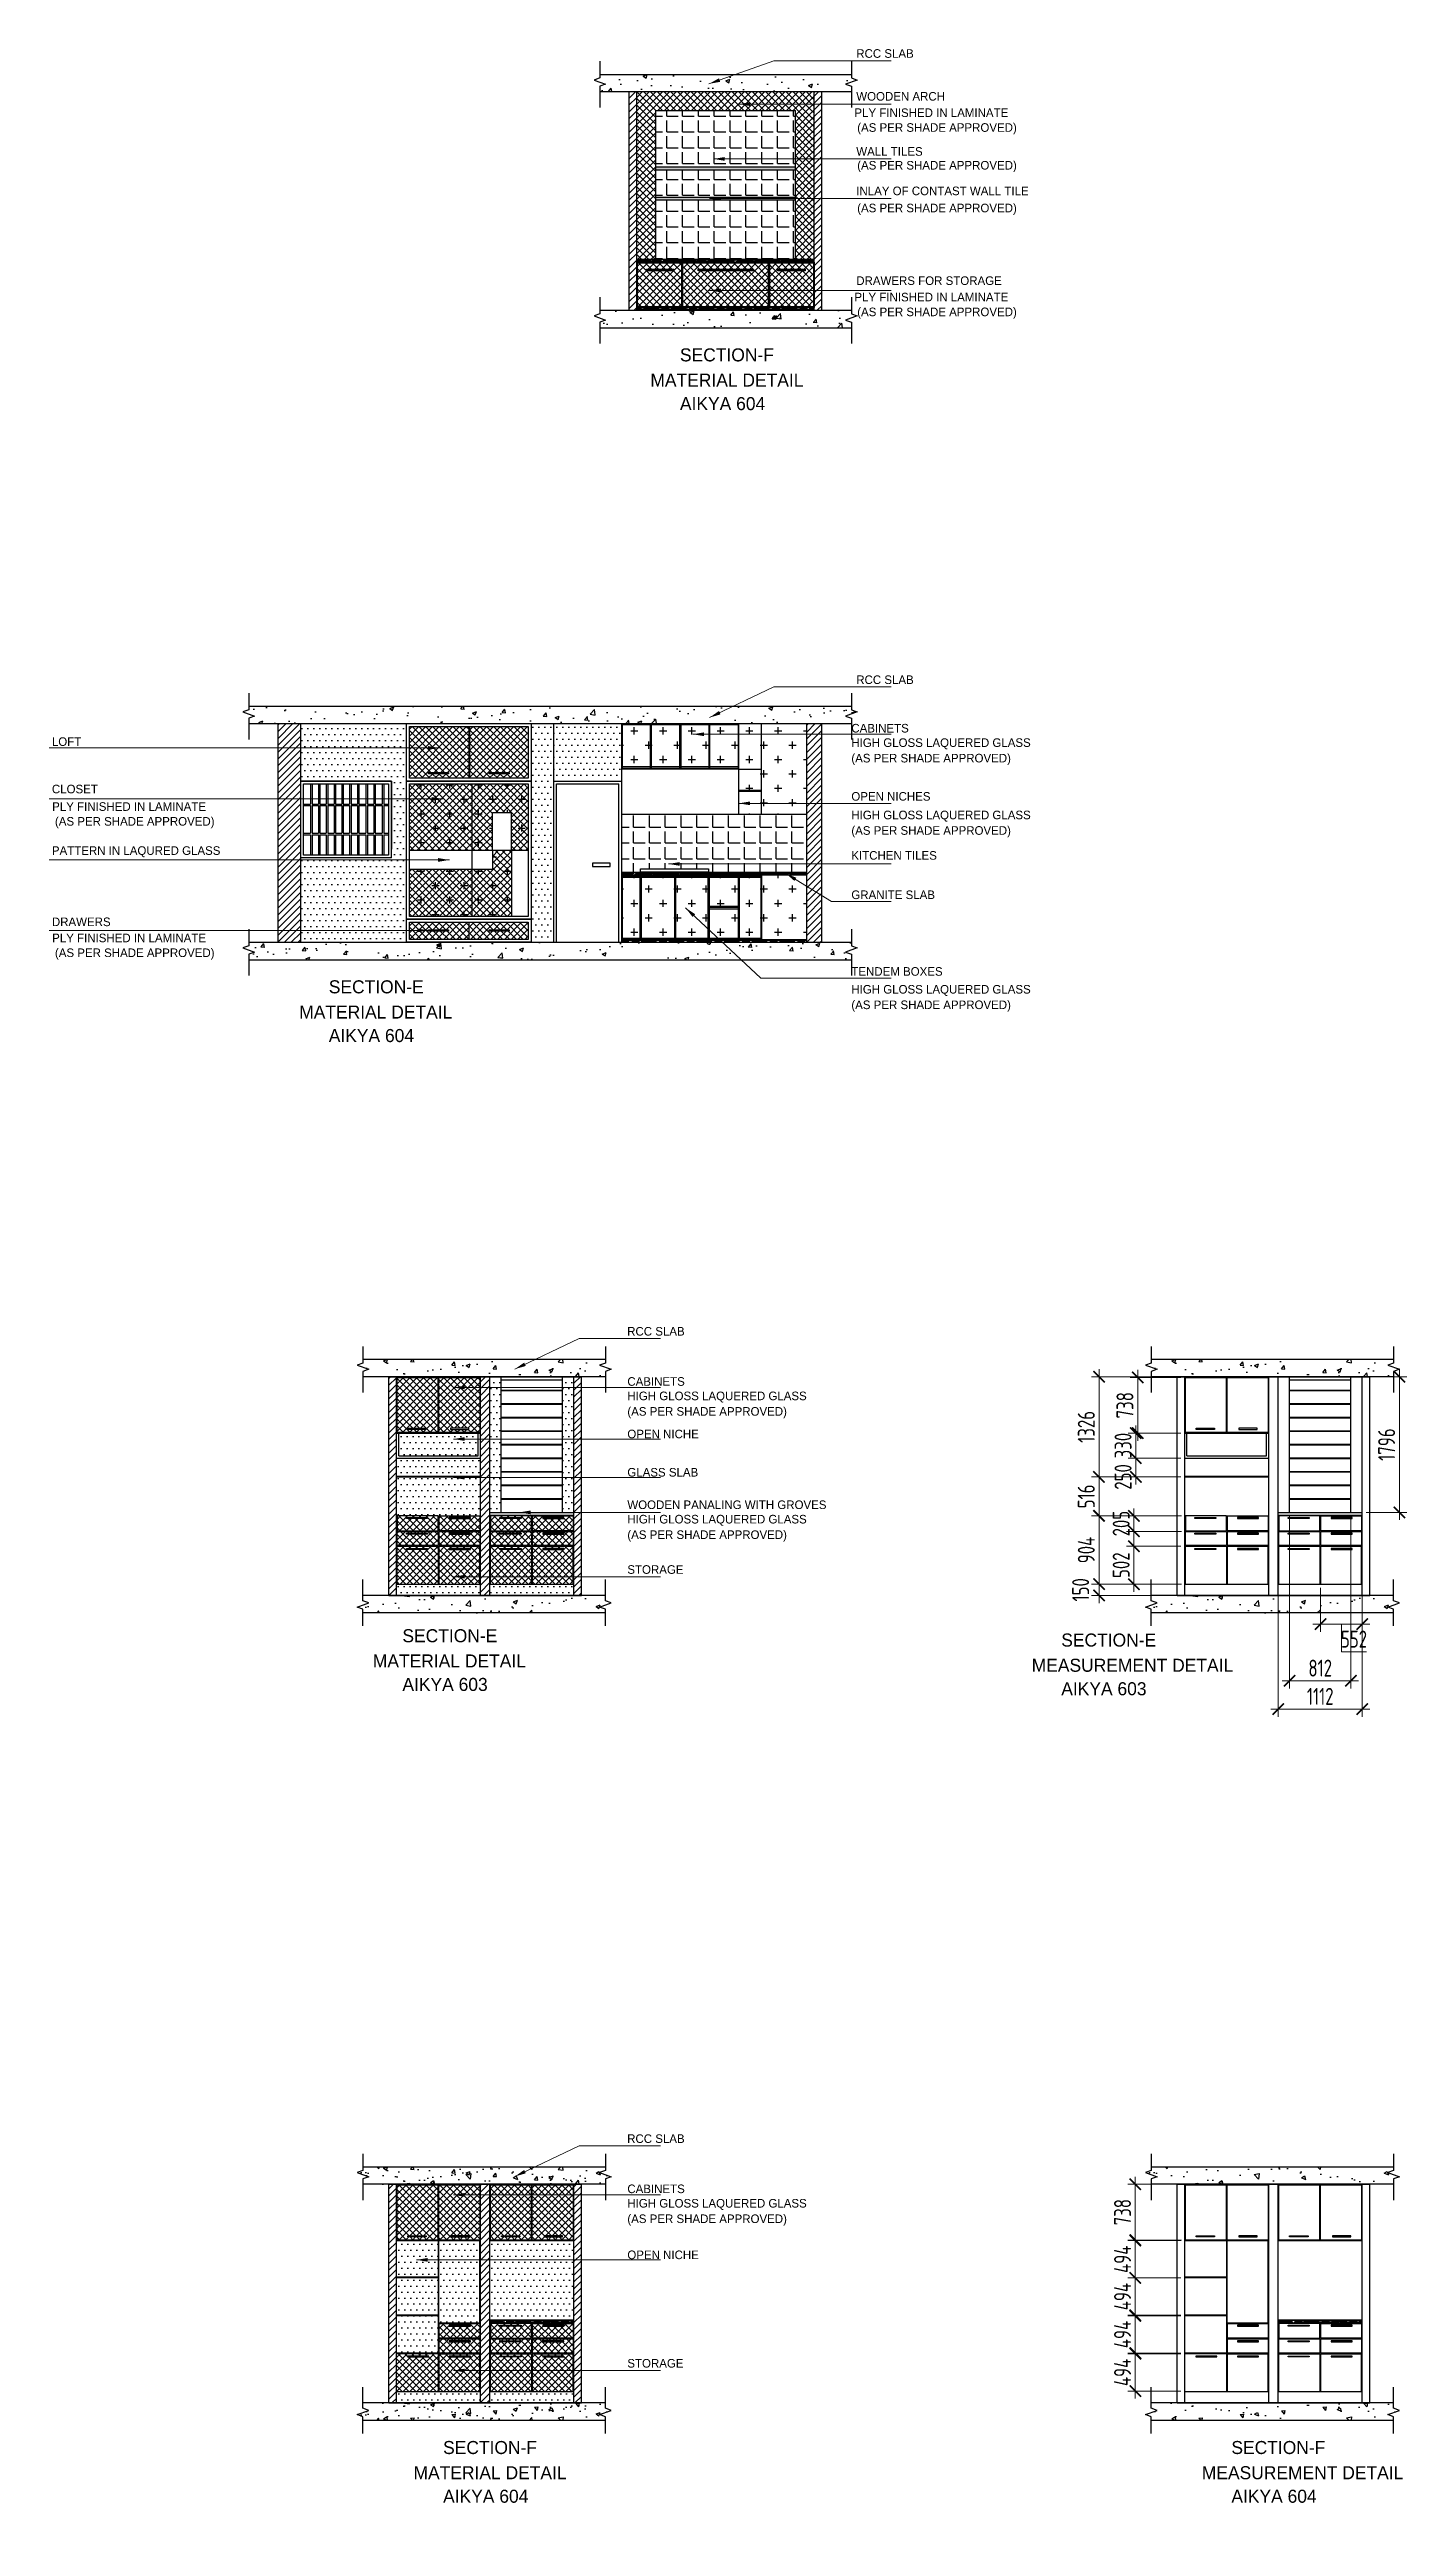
# Model space of a CAD drawing. Header units: millimetres. Extents: x -32588 to 76206, y -105754 to 17102.
# Drawn here: x -23546 to -5566, y -105754 to -73258 of the extents above; entities that cross this region are included whole.
import ezdxf

# ---------------------------------------------------------------- set-up
doc = ezdxf.new("R2010")
doc.units = ezdxf.units.MM
doc.header["$LTSCALE"] = 10
doc.header["$PDMODE"] = 35
doc.header["$PDSIZE"] = 500
for name, color, linetype in [('07--DIM-1', 1, 'Continuous'), ('A--SPACEREF', 3, 'Continuous'), ('DIMM-1', 1, 'Continuous')]:
    doc.layers.add(name, color=color, linetype=linetype)
doc.styles.add('ISO', font='isocp2.shx', dxfattribs={"width": 0.8})
doc.dimstyles.new('A-DIM-100', dxfattribs={"dimscale": 100, "dimtxt": 2.25, "dimasz": 1.5, "dimexe": 1, "dimexo": 0.5, "dimgap": 0, "dimtad": 0, "dimdec": 0, "dimzin": 12, "dimdsep": 46, "dimtxsty": 'ISO', "dimblk": 'ARCHTICK', "dimcen": 1, "dimdle": 1, "dimclrd": 8, "dimclre": 8, "dimclrt": 256, "dimadec": 0, "dimazin": 3, "dimtfac": 1, "dimtdec": 0, "dimtmove": 1, "dimatfit": 2, "dimfxl": 1, "dimtvp": 0.75, "dimtolj": 1, "dimtzin": 12, "dimlwd": 18, "dimlwe": 18, "dimarcsym": 0})
pattern_1 = [(45, (-4945.26, 781.755), (-44.90128, 44.90128), []), (135, (-4945.26, 781.755), (-44.90128, -44.90128), [])]
pattern_2 = [(0, (0, 5770.39), (55.88, 25.4), [381, -50.8, 127, -25.4]), (0, (33.782, 5783.09), (-25.4, 33.782), [76.2, -8.382, 152.4, -19.05]), (0, (12.7, 5791.979), (132.08, 17.018), [203.2, -35.56, 101.6, -25.4])]

msp = doc.modelspace()

# ---------------------------------------------------------------- texts
at = {"layer": 'A--SPACEREF'}
for s, height, p in [('RCC SLAB', 113.76, (-12857.9, -73373.1)), ('PLY FINISHED IN LAMINATE', 113.758, (-12882.3, -74157.3)), ('WOODEN ARCH', 113.758, (-12857.9, -73940.1)), ('(AS PER SHADE APPROVED)', 113.758, (-12845.3, -74353.4)), ('WALL TILES', 113.76, (-12857.9, -74670.1)), ('(AS PER SHADE APPROVED)', 113.758, (-12845.3, -74853.2)), ('INLAY OF CONTAST WALL TILE', 113.758, (-12857.9, -75192.6)), ('(AS PER SHADE APPROVED)', 113.758, (-12845.3, -75419.3)), ('DRAWERS FOR STORAGE', 113.758, (-12857.9, -76381.6)), ('PLY FINISHED IN LAMINATE', 113.758, (-12882.3, -76598.9)), ('(AS PER SHADE APPROVED)', 113.758, (-12845.3, -76794.9)), ('RCC SLAB', 113.76, (-12857.9, -81666.3)), ('CABINETS', 113.76, (-12923.1, -82308.4)), ('LOFT', 113.76, (-23509.2, -82486.1)), ('HIGH GLOSS LAQUERED GLASS', 113.758, (-12923.1, -82499.5)), ('(AS PER SHADE APPROVED)', 113.758, (-12923.1, -82704.8)), ('CLOSET', 113.76, (-23509.2, -83114.1)), ('OPEN NICHES', 113.758, (-12923.1, -83211.1)), ('PLY FINISHED IN LAMINATE', 113.758, (-23505.6, -83345.8)), ('(AS PER SHADE APPROVED)', 113.758, (-23468.6, -83541.8)), ('HIGH GLOSS LAQUERED GLASS', 113.758, (-12923.1, -83457.6)), ('PATTERN IN LAQURED GLASS', 113.758, (-23509.2, -83928.9)), ('(AS PER SHADE APPROVED)', 113.758, (-12923.1, -83662.9)), ('KITCHEN TILES', 113.758, (-12923.1, -83993)), ('GRANITE SLAB', 113.758, (-12923.1, -84514.3)), ('DRAWERS', 113.76, (-23509.2, -84872.6)), ('PLY FINISHED IN LAMINATE', 113.758, (-23505.6, -85086.1)), ('(AS PER SHADE APPROVED)', 113.758, (-23468.6, -85282.2)), ('TENDEM BOXES', 113.758, (-12923.1, -85529.6)), ('HIGH GLOSS LAQUERED GLASS', 113.758, (-12923.1, -85766.2)), ('(AS PER SHADE APPROVED)', 113.758, (-12923.1, -85971.5)), ('RCC SLAB', 113.76, (-15891.5, -90295.2)), ('CABINETS', 113.76, (-15889.2, -90959.8)), ('(AS PER SHADE APPROVED)', 113.758, (-15889.2, -91356.1)), ('HIGH GLOSS LAQUERED GLASS', 113.758, (-15889.2, -91150.8)), ('OPEN NICHE', 113.76, (-15889.2, -91655.3)), ('GLASS SLAB', 113.76, (-15889.2, -92162.3)), ('WOODEN PANALING WITH GROVES', 113.758, (-15889.2, -92592.4)), ('(AS PER SHADE APPROVED)', 113.758, (-15889.2, -92988.7)), ('HIGH GLOSS LAQUERED GLASS', 113.758, (-15889.2, -92783.4)), ('STORAGE', 113.76, (-15889.2, -93450.1)), ('RCC SLAB', 113.76, (-15891.5, -100987.2)), ('CABINETS', 113.76, (-15889.2, -101651.8)), ('(AS PER SHADE APPROVED)', 113.758, (-15889.2, -102048.2)), ('HIGH GLOSS LAQUERED GLASS', 113.758, (-15889.2, -101842.9)), ('OPEN NICHE', 113.76, (-15889.2, -102525.9)), ('STORAGE', 113.76, (-15889.2, -103962.1))]:
    msp.add_text(s, height=height, dxfattribs=at).set_placement(p)
at = {"layer": 'DIMM-1'}
for s, height, p in [('SECTION-F', 172.62, (-15192.7, -77393.8)), ('MATERIAL DETAIL', 172.617, (-15584.1, -77727.7)), ('AIKYA 604', 172.62, (-15192.7, -78038.8)), ('SECTION-E', 172.62, (-19842.7, -85762.8)), ('MATERIAL DETAIL', 172.617, (-20234.1, -86096.7)), ('AIKYA 604', 172.62, (-19842.7, -86407.9)), ('SECTION-E', 172.62, (-18867.7, -94356.3)), ('SECTION-E', 172.62, (-10143.3, -94413.5)), ('MATERIAL DETAIL', 172.617, (-19259.1, -94690.2)), ('AIKYA 603', 172.62, (-18867.7, -95001.3)), ('MEASUREMENT DETAIL', 172.617, (-10534.7, -94747.4)), ('AIKYA 603', 172.62, (-10143.3, -95058.5)), ('SECTION-F', 172.62, (-18329, -105107)), ('SECTION-F', 172.62, (-7890.5, -105107)), ('MATERIAL DETAIL', 172.617, (-18720.4, -105440.9)), ('MEASUREMENT DETAIL', 172.617, (-8281.9, -105440.9)), ('AIKYA 604', 172.62, (-18329, -105752)), ('AIKYA 604', 172.62, (-7890.5, -105752))]:
    msp.add_text(s, height=height, dxfattribs=at).set_placement(p)

# ---------------------------------------------------------------- blocks, each defined once
blk = doc.blocks.new('_ArchTick')
at = {"color": 0, "const_width": 0.15}
blk.add_lwpolyline([(-0.5, -0.5), (0.5, 0.5)], dxfattribs=at)
blk = doc.blocks.new('*D359')
at = {"layer": '07--DIM-1', "color": 8, "lineweight": 18}
for p, q in [((-8550, -101535), (-9263, -101535)), ((-9163, -102373), (-9163, -101435)), ((-8550, -102273), (-9263, -102273))]:
    blk.add_line(p, q, dxfattribs=at)
at = {"layer": 'Defpoints', "color": 0}
for p in [(-9163, -101535), (-8500, -101535), (-8500, -102273)]:
    blk.add_point(p, dxfattribs=at)
at = {"layer": '07--DIM-1', "color": 8, "lineweight": 18, "xscale": 150, "yscale": 150, "zscale": 150}
for p, rotation in [((-9163, -101535), 90), ((-9163, -102273), 270)]:
    blk.add_blockref('_ArchTick', p, dxfattribs=dict(at, rotation=rotation))
at = {"layer": '07--DIM-1', "insert": (-9332, -101904), "char_height": 225, "attachment_point": 5, "rotation": 90, "style": 'ISO'}
blk.add_mtext('\\A1;738', dxfattribs=at)
blk = doc.blocks.new('*D360')
at = {"layer": '07--DIM-1', "color": 8, "lineweight": 18}
for p, q in [((-8558, -102281), (-9263, -102281)), ((-9163, -102181), (-9163, -102875)), ((-8558, -102775), (-9263, -102775))]:
    blk.add_line(p, q, dxfattribs=at)
at = {"layer": 'Defpoints', "color": 0}
for p in [(-8508, -102281), (-9163, -102775), (-8508, -102775)]:
    blk.add_point(p, dxfattribs=at)
at = {"layer": '07--DIM-1', "color": 8, "lineweight": 18, "xscale": 150, "yscale": 150, "zscale": 150}
for p, rotation in [((-9163, -102281), 90), ((-9163, -102775), 270)]:
    blk.add_blockref('_ArchTick', p, dxfattribs=dict(at, rotation=rotation))
at = {"layer": '07--DIM-1', "insert": (-9332, -102528), "char_height": 225, "attachment_point": 5, "rotation": 90, "style": 'ISO'}
blk.add_mtext('\\A1;494', dxfattribs=at)
blk = doc.blocks.new('*D361')
at = {"layer": '07--DIM-1', "color": 8, "lineweight": 18}
for p, q in [((-9163, -102675), (-9163, -103369)), ((-8558, -102775), (-9263, -102775)), ((-8558, -103269), (-9263, -103269))]:
    blk.add_line(p, q, dxfattribs=at)
at = {"layer": 'Defpoints', "color": 0}
for p in [(-8508, -102775), (-9163, -103269), (-8508, -103269)]:
    blk.add_point(p, dxfattribs=at)
at = {"layer": '07--DIM-1', "color": 8, "lineweight": 18, "xscale": 150, "yscale": 150, "zscale": 150}
for p, rotation in [((-9163, -102775), 90), ((-9163, -103269), 270)]:
    blk.add_blockref('_ArchTick', p, dxfattribs=dict(at, rotation=rotation))
at = {"layer": '07--DIM-1', "insert": (-9332, -103022), "char_height": 225, "attachment_point": 5, "rotation": 90, "style": 'ISO'}
blk.add_mtext('\\A1;494', dxfattribs=at)
blk = doc.blocks.new('*D362')
at = {"layer": '07--DIM-1', "color": 8, "lineweight": 18}
for p, q in [((-8558, -103277), (-9263, -103277)), ((-9163, -103177), (-9163, -103871)), ((-8558, -103771), (-9263, -103771))]:
    blk.add_line(p, q, dxfattribs=at)
at = {"layer": 'Defpoints', "color": 0}
for p in [(-8508, -103277), (-9163, -103771), (-8508, -103771)]:
    blk.add_point(p, dxfattribs=at)
at = {"layer": '07--DIM-1', "color": 8, "lineweight": 18, "xscale": 150, "yscale": 150, "zscale": 150}
for p, rotation in [((-9163, -103277), 90), ((-9163, -103771), 270)]:
    blk.add_blockref('_ArchTick', p, dxfattribs=dict(at, rotation=rotation))
at = {"layer": '07--DIM-1', "insert": (-9332, -103524), "char_height": 225, "attachment_point": 5, "rotation": 90, "style": 'ISO'}
blk.add_mtext('\\A1;494', dxfattribs=at)
blk = doc.blocks.new('*D363')
at = {"layer": '07--DIM-1', "color": 8, "lineweight": 18}
for p, q in [((-8558, -103779), (-9263, -103779)), ((-9163, -103679), (-9163, -104373)), ((-8558, -104273), (-9263, -104273))]:
    blk.add_line(p, q, dxfattribs=at)
at = {"layer": 'Defpoints', "color": 0}
for p in [(-8508, -103779), (-9163, -104273), (-8508, -104273)]:
    blk.add_point(p, dxfattribs=at)
at = {"layer": '07--DIM-1', "color": 8, "lineweight": 18, "xscale": 150, "yscale": 150, "zscale": 150}
for p, rotation in [((-9163, -103779), 90), ((-9163, -104273), 270)]:
    blk.add_blockref('_ArchTick', p, dxfattribs=dict(at, rotation=rotation))
at = {"layer": '07--DIM-1', "insert": (-9332, -104026), "char_height": 225, "attachment_point": 5, "rotation": 90, "style": 'ISO'}
blk.add_mtext('\\A1;494', dxfattribs=at)
blk = doc.blocks.new('*D346')
at = {"layer": '07--DIM-1', "color": 8, "lineweight": 18}
for p, q in [((-8558, -90849), (-9231, -90849)), ((-9131, -91687), (-9131, -90749)), ((-8558, -91587), (-9231, -91587))]:
    blk.add_line(p, q, dxfattribs=at)
at = {"layer": 'Defpoints', "color": 0}
for p in [(-9131, -90849), (-8508, -90849), (-8508, -91587)]:
    blk.add_point(p, dxfattribs=at)
at = {"layer": '07--DIM-1', "color": 8, "lineweight": 18, "xscale": 150, "yscale": 150, "zscale": 150}
for p, rotation in [((-9131, -90849), 90), ((-9131, -91587), 270)]:
    blk.add_blockref('_ArchTick', p, dxfattribs=dict(at, rotation=rotation))
at = {"layer": '07--DIM-1', "insert": (-9300, -91218), "char_height": 225, "attachment_point": 5, "rotation": 90, "style": 'ISO'}
blk.add_mtext('\\A1;738', dxfattribs=at)
blk = doc.blocks.new('*D347')
at = {"layer": '07--DIM-1', "color": 8, "lineweight": 18}
for p, q in [((-8558, -91587), (-9256, -91587)), ((-9156, -91487), (-9156, -92017)), ((-8558, -91917), (-9256, -91917))]:
    blk.add_line(p, q, dxfattribs=at)
at = {"layer": 'Defpoints', "color": 0}
for p in [(-8508, -91587), (-9156, -91917), (-8508, -91917)]:
    blk.add_point(p, dxfattribs=at)
at = {"layer": '07--DIM-1', "color": 8, "lineweight": 18, "xscale": 150, "yscale": 150, "zscale": 150}
for p, rotation in [((-9156, -91587), 90), ((-9156, -91917), 270)]:
    blk.add_blockref('_ArchTick', p, dxfattribs=dict(at, rotation=rotation))
at = {"layer": '07--DIM-1', "insert": (-9325, -91752), "char_height": 225, "attachment_point": 5, "rotation": 90, "style": 'ISO'}
blk.add_mtext('\\A1;330', dxfattribs=at)
blk = doc.blocks.new('*D348')
at = {"layer": '07--DIM-1', "color": 8, "lineweight": 18}
for p, q in [((-8558, -91917), (-9256, -91917)), ((-9156, -92267), (-9156, -91817)), ((-8558, -92167), (-9256, -92167))]:
    blk.add_line(p, q, dxfattribs=at)
at = {"layer": 'Defpoints', "color": 0}
for p in [(-9156, -91917), (-8508, -91917), (-8508, -92167)]:
    blk.add_point(p, dxfattribs=at)
at = {"layer": '07--DIM-1', "color": 8, "lineweight": 18, "xscale": 150, "yscale": 150, "zscale": 150}
for p, rotation in [((-9156, -91917), 90), ((-9156, -92167), 270)]:
    blk.add_blockref('_ArchTick', p, dxfattribs=dict(at, rotation=rotation))
at = {"layer": '07--DIM-1', "insert": (-9325, -92167), "char_height": 225, "attachment_point": 5, "rotation": 90, "style": 'ISO'}
blk.add_mtext('\\A1;250', dxfattribs=at)
blk = doc.blocks.new('*D349')
at = {"layer": '07--DIM-1', "color": 8, "lineweight": 18}
for p, q in [((-9181, -92583), (-9181, -92988)), ((-8550, -92683), (-9281, -92683)), ((-8550, -92888), (-9281, -92888))]:
    blk.add_line(p, q, dxfattribs=at)
at = {"layer": 'Defpoints', "color": 0}
for p in [(-9181, -92888), (-8500, -92683), (-8500, -92888)]:
    blk.add_point(p, dxfattribs=at)
at = {"layer": '07--DIM-1', "color": 8, "lineweight": 18, "xscale": 150, "yscale": 150, "zscale": 150}
for p, rotation in [((-9181, -92683), 90), ((-9181, -92888), 270)]:
    blk.add_blockref('_ArchTick', p, dxfattribs=dict(at, rotation=rotation))
at = {"layer": '07--DIM-1', "insert": (-9350, -92785), "char_height": 225, "attachment_point": 5, "rotation": 90, "style": 'ISO'}
blk.add_mtext('\\A1;205', dxfattribs=at)
blk = doc.blocks.new('*D350')
at = {"layer": '07--DIM-1', "color": 8, "lineweight": 18}
for p, q in [((-8558, -93085), (-9281, -93085)), ((-9181, -93687), (-9181, -92985)), ((-8558, -93587), (-9281, -93587))]:
    blk.add_line(p, q, dxfattribs=at)
at = {"layer": 'Defpoints', "color": 0}
for p in [(-9181, -93085), (-8508, -93085), (-8508, -93587)]:
    blk.add_point(p, dxfattribs=at)
at = {"layer": '07--DIM-1', "color": 8, "lineweight": 18, "xscale": 150, "yscale": 150, "zscale": 150}
for p, rotation in [((-9181, -93085), 90), ((-9181, -93587), 270)]:
    blk.add_blockref('_ArchTick', p, dxfattribs=dict(at, rotation=rotation))
at = {"layer": '07--DIM-1', "insert": (-9350, -93336), "char_height": 225, "attachment_point": 5, "rotation": 90, "style": 'ISO'}
blk.add_mtext('\\A1;502', dxfattribs=at)
blk = doc.blocks.new('*D351')
at = {"layer": '07--DIM-1', "color": 8, "lineweight": 18}
for p, q in [((-8558, -90841), (-9743, -90841)), ((-9643, -92267), (-9643, -90741)), ((-8558, -92167), (-9743, -92167))]:
    blk.add_line(p, q, dxfattribs=at)
at = {"layer": 'Defpoints', "color": 0}
for p in [(-9643, -90841), (-8508, -90841), (-8508, -92167)]:
    blk.add_point(p, dxfattribs=at)
at = {"layer": '07--DIM-1', "color": 8, "lineweight": 18, "xscale": 150, "yscale": 150, "zscale": 150}
for p, rotation in [((-9643, -90841), 90), ((-9643, -92167), 270)]:
    blk.add_blockref('_ArchTick', p, dxfattribs=dict(at, rotation=rotation))
at = {"layer": '07--DIM-1', "insert": (-9812, -91504), "char_height": 225, "attachment_point": 5, "rotation": 90, "style": 'ISO'}
blk.add_mtext('\\A1;1326', dxfattribs=at)
blk = doc.blocks.new('*D352')
at = {"layer": '07--DIM-1', "color": 8, "lineweight": 18}
for p, q in [((-8558, -92167), (-9743, -92167)), ((-9643, -92783), (-9643, -92067)), ((-8550, -92683), (-9743, -92683))]:
    blk.add_line(p, q, dxfattribs=at)
at = {"layer": 'Defpoints', "color": 0}
for p in [(-9643, -92167), (-8508, -92167), (-8500, -92683)]:
    blk.add_point(p, dxfattribs=at)
at = {"layer": '07--DIM-1', "color": 8, "lineweight": 18, "xscale": 150, "yscale": 150, "zscale": 150}
for p, rotation in [((-9643, -92167), 90), ((-9643, -92683), 270)]:
    blk.add_blockref('_ArchTick', p, dxfattribs=dict(at, rotation=rotation))
at = {"layer": '07--DIM-1', "insert": (-9812, -92425), "char_height": 225, "attachment_point": 5, "rotation": 90, "style": 'ISO'}
blk.add_mtext('\\A1;516', dxfattribs=at)
blk = doc.blocks.new('*D353')
at = {"layer": '07--DIM-1', "color": 8, "lineweight": 18}
for p, q in [((-9643, -92583), (-9643, -93687)), ((-8550, -92683), (-9743, -92683)), ((-8550, -93587), (-9743, -93587))]:
    blk.add_line(p, q, dxfattribs=at)
at = {"layer": 'Defpoints', "color": 0}
for p in [(-8500, -92683), (-9643, -93587), (-8500, -93587)]:
    blk.add_point(p, dxfattribs=at)
at = {"layer": '07--DIM-1', "color": 8, "lineweight": 18, "xscale": 150, "yscale": 150, "zscale": 150}
for p, rotation in [((-9643, -92683), 90), ((-9643, -93587), 270)]:
    blk.add_blockref('_ArchTick', p, dxfattribs=dict(at, rotation=rotation))
at = {"layer": '07--DIM-1', "insert": (-9812, -93135), "char_height": 225, "attachment_point": 5, "rotation": 90, "style": 'ISO'}
blk.add_mtext('\\A1;904', dxfattribs=at)
blk = doc.blocks.new('*D354')
at = {"layer": '07--DIM-1', "color": 8, "lineweight": 18}
for p, q in [((-8558, -93587), (-9743, -93587)), ((-9643, -93837), (-9643, -93487)), ((-8558, -93737), (-9743, -93737))]:
    blk.add_line(p, q, dxfattribs=at)
at = {"layer": 'Defpoints', "color": 0}
for p in [(-9643, -93587), (-8508, -93587), (-8508, -93737)]:
    blk.add_point(p, dxfattribs=at)
at = {"layer": '07--DIM-1', "color": 8, "lineweight": 18, "xscale": 150, "yscale": 150, "zscale": 150}
for p, rotation in [((-9643, -93587), 90), ((-9643, -93737), 270)]:
    blk.add_blockref('_ArchTick', p, dxfattribs=dict(at, rotation=rotation))
at = {"layer": '07--DIM-1', "insert": (-9887, -93662), "char_height": 225, "attachment_point": 5, "rotation": 90, "style": 'ISO'}
blk.add_mtext('\\A1;150', dxfattribs=at)
blk = doc.blocks.new('*D355')
at = {"layer": '07--DIM-1', "color": 8, "lineweight": 18}
for p, q in [((-6108, -90841), (-5566, -90841)), ((-5666, -92737), (-5666, -90741)), ((-6108, -92637), (-5566, -92637))]:
    blk.add_line(p, q, dxfattribs=at)
at = {"layer": 'Defpoints', "color": 0}
for p in [(-6158, -90841), (-5666, -90841), (-6158, -92637)]:
    blk.add_point(p, dxfattribs=at)
at = {"layer": '07--DIM-1', "color": 8, "lineweight": 18, "xscale": 150, "yscale": 150, "zscale": 150}
for p, rotation in [((-5666, -90841), 90), ((-5666, -92637), 270)]:
    blk.add_blockref('_ArchTick', p, dxfattribs=dict(at, rotation=rotation))
at = {"layer": '07--DIM-1', "insert": (-5835, -91739), "char_height": 225, "attachment_point": 5, "rotation": 90, "style": 'ISO'}
blk.add_mtext('\\A1;1796', dxfattribs=at)
blk = doc.blocks.new('*D356')
at = {"layer": '07--DIM-1', "color": 8, "lineweight": 18}
for p, q in [((-6710, -93637), (-6710, -94217)), ((-6158, -93637), (-6158, -94217)), ((-6810, -94117), (-6058, -94117)), ((-6434, -94117), (-6434, -94484)), ((-6434, -94484), (-6100, -94484))]:
    blk.add_line(p, q, dxfattribs=at)
at = {"layer": 'Defpoints', "color": 0}
for p in [(-6710, -93587), (-6158, -93587), (-6158, -94117)]:
    blk.add_point(p, dxfattribs=at)
at = {"layer": '07--DIM-1', "color": 8, "lineweight": 18, "xscale": 150, "yscale": 150, "zscale": 150, "rotation": 180}
blk.add_blockref('_ArchTick', (-6710, -94117), dxfattribs=at)
at = {"layer": '07--DIM-1', "color": 8, "lineweight": 18, "xscale": 150, "yscale": 150, "zscale": 150}
blk.add_blockref('_ArchTick', (-6158, -94117), dxfattribs=at)
at = {"layer": '07--DIM-1', "insert": (-6267, -94315), "char_height": 225, "attachment_point": 5, "style": 'ISO'}
blk.add_mtext('\\A1;552', dxfattribs=at)
blk = doc.blocks.new('*D357')
at = {"layer": '07--DIM-1', "color": 8, "lineweight": 18}
for p, q in [((-7120, -92687), (-7120, -94968)), ((-6308, -92687), (-6308, -94968)), ((-6208, -94868), (-7220, -94868))]:
    blk.add_line(p, q, dxfattribs=at)
at = {"layer": 'Defpoints', "color": 0}
for p in [(-7120, -92637), (-6308, -92637), (-7120, -94868)]:
    blk.add_point(p, dxfattribs=at)
at = {"layer": '07--DIM-1', "color": 8, "lineweight": 18, "xscale": 150, "yscale": 150, "zscale": 150, "rotation": 180}
blk.add_blockref('_ArchTick', (-7120, -94868), dxfattribs=at)
at = {"layer": '07--DIM-1', "color": 8, "lineweight": 18, "xscale": 150, "yscale": 150, "zscale": 150}
blk.add_blockref('_ArchTick', (-6308, -94868), dxfattribs=at)
at = {"layer": '07--DIM-1', "insert": (-6714, -94699), "char_height": 225, "attachment_point": 5, "style": 'ISO'}
blk.add_mtext('\\A1;812', dxfattribs=at)
blk = doc.blocks.new('*D358')
at = {"layer": '07--DIM-1', "color": 8, "lineweight": 18}
for p, q in [((-7270, -93637), (-7270, -95342)), ((-6158, -93637), (-6158, -95342)), ((-7370, -95242), (-6058, -95242))]:
    blk.add_line(p, q, dxfattribs=at)
at = {"layer": 'Defpoints', "color": 0}
for p in [(-7270, -93587), (-6158, -93587), (-6158, -95242)]:
    blk.add_point(p, dxfattribs=at)
at = {"layer": '07--DIM-1', "color": 8, "lineweight": 18, "xscale": 150, "yscale": 150, "zscale": 150, "rotation": 180}
blk.add_blockref('_ArchTick', (-7270, -95242), dxfattribs=at)
at = {"layer": '07--DIM-1', "color": 8, "lineweight": 18, "xscale": 150, "yscale": 150, "zscale": 150}
blk.add_blockref('_ArchTick', (-6158, -95242), dxfattribs=at)
at = {"layer": '07--DIM-1', "insert": (-6714, -95073), "char_height": 225, "attachment_point": 5, "style": 'ISO'}
blk.add_mtext('\\A1;1112', dxfattribs=at)

# ---------------------------------------------------------------- dimensions: what is measured, and where the dimension line sits
at = {"layer": '07--DIM-1'}
for base, p1, p2, picture, middle in [((-9643.2, -90840.7), (-8508.4, -92166.7), (-8508.4, -90840.7), '*D351', (-9812, -91503.7)), ((-9130.9, -90848.7), (-8508.4, -91586.7), (-8508.4, -90848.7), '*D346', (-9299.7, -91217.7)), ((-5666.3, -90840.7), (-6158.4, -92636.7), (-6158.4, -90840.7), '*D355', (-5835, -91738.7)), ((-9155.9, -91916.7), (-8508.4, -91586.7), (-8508.4, -91916.7), '*D347', (-9324.7, -91751.7)), ((-9643.2, -92166.7), (-8500.4, -92682.7), (-8508.4, -92166.7), '*D352', (-9811.9, -92424.7)), ((-9643.2, -93586.7), (-8500.4, -92682.7), (-8500.4, -93586.7), '*D353', (-9811.9, -93134.7)), ((-9180.9, -93084.7), (-8508.4, -93586.7), (-8508.4, -93084.7), '*D350', (-9349.7, -93335.7)), ((-9163.1, -101534.6), (-8500.4, -102272.6), (-8500.4, -101534.6), '*D359', (-9331.9, -101903.6)), ((-9163.1, -102774.6), (-8508.4, -102280.6), (-8508.4, -102774.6), '*D360', (-9331.9, -102527.6)), ((-9163.1, -103268.6), (-8508.4, -102774.6), (-8508.4, -103268.6), '*D361', (-9331.9, -103021.6)), ((-9163.1, -103770.6), (-8508.4, -103276.6), (-8508.4, -103770.6), '*D362', (-9331.9, -103523.6)), ((-9163.1, -104272.6), (-8508.4, -103778.6), (-8508.4, -104272.6), '*D363', (-9331.9, -104025.6))]:
    dim = msp.add_linear_dim(base=base, p1=p1, p2=p2, angle=90, dimstyle='A-DIM-100', dxfattribs=at)
    dim.commit()
    dim.dimension.update_dxf_attribs({"geometry": picture, "text_midpoint": middle})
for base, p1, p2, picture, middle in [((-9155.9, -91916.7), (-8508.4, -92166.7), (-8508.4, -91916.7), '*D348', (-9155.9, -92166.7)), ((-9180.9, -92887.7), (-8500.4, -92682.7), (-8500.4, -92887.7), '*D349', (-9180.9, -92785.2)), ((-9643.2, -93586.7), (-8508.4, -93736.7), (-8508.4, -93586.7), '*D354', (-9718.2, -93661.7))]:
    dim = msp.add_linear_dim(base=base, p1=p1, p2=p2, angle=90, dimstyle='A-DIM-100', dxfattribs=at)
    dim.commit()
    dim.dimension.update_dxf_attribs({"geometry": picture, "text_midpoint": middle, "dimtype": 160})
dim = msp.add_linear_dim(base=(-7120.4, -94868.2), p1=(-6308.4, -92636.7), p2=(-7120.4, -92636.7), dimstyle='A-DIM-100', dxfattribs=at)
dim.commit()
dim.dimension.update_dxf_attribs({"geometry": '*D357', "text_midpoint": (-6714.4, -94699.4)})
for base, p1, picture, middle in [((-6158.4, -95242.2), (-7270.4, -93586.7), '*D358', (-6714.4, -95242.2)), ((-6158.4, -94117.5), (-6710.4, -93586.7), '*D356', (-6434.4, -94483.6))]:
    dim = msp.add_linear_dim(base=base, p1=p1, p2=(-6158.4, -93586.7), dimstyle='A-DIM-100', dxfattribs=at)
    dim.commit()
    dim.dimension.update_dxf_attribs({"geometry": picture, "text_midpoint": middle, "dimtype": 160})

# ---------------------------------------------------------------- hatches: boundary and pattern name
h = msp.add_hatch()
h.set_pattern_fill('AR-CONC', color=256, scale=3, style=0)
h.set_pattern_definition([(50, (-295326, -67439.5), (546.554, -47.81726), [57.15, -628.65]), (355, (-295326, -67439.5), (-105.7285, 573.1699), [45.72, -502.92]), (100.451, (-295280.45, -67443.5), (440.8275, 525.3501), [48.57, -534.27]), (46.1842, (-295326, -67287.1), (813.2371, -126.127), [85.725, -942.975]), (96.6356, (-295258.2, -67297.6), (712.2127, 742.2767), [72.855, -801.405]), (351.184, (-295326, -67287.1), (712.2138, 742.2754), [68.58, -754.38]), (21, (-295249.8, -67325.2), (454.84464, -306.79656), [57.15, -628.65]), (326, (-295249.8, -67325.2), (185.4061, 552.5639), [45.72, -502.92]), (71.4514, (-295211.9, -67350.76), (640.2495, 245.7686), [48.57, -534.27]), (37.5, (-295326, -67439.5), (9.26581, 253.66512), [0, -496.824, 0, -510.54, 0, -504.825]), (7.5, (-295326, -67439.5), (200.459, 300.54172), [0, -291.084, 0, -485.394, 0, -192.405]), (327.5, (-295495.92, -67439.5), (406.77179, -17.18623), [0, -190.5, 0, -594.36, 0, -788.67]), (317.5, (-295572.12, -67439.5), (444.38754, 76.27947), [0, -247.65, 0, -394.716, 0, -560.07])])
h.paths.add_polyline_path([(-12923.1, -73750.1), (-12998.9, -73722.5), (-12847.3, -73667.3), (-12923.1, -73639.7), (-12923.1, -73592.7), (-16253.5, -73592.7), (-16253.5, -73639.7), (-16329.3, -73667.3), (-16177.6, -73722.5), (-16253.5, -73750.1), (-16253.5, -73821.3), (-12923.1, -73821.3)])
h.paths.add_polyline_path([(-12998.9, -76847.1), (-12847.3, -76791.9), (-12923.1, -76764.3), (-12923.1, -76717.3), (-16253.5, -76717.3), (-16253.5, -76764.3), (-16329.3, -76791.9), (-16177.6, -76847.1), (-16253.5, -76874.7), (-16253.5, -76948.5), (-12923.1, -76948.5), (-12923.1, -76874.7)])
h = msp.add_hatch()
h.set_pattern_fill('ANSI31', color=256, scale=20, style=0)
h.set_pattern_definition([(45, (-295326, -67439.496), (-44.90128, 44.90128), [])])
h.paths.add_polyline_path([(-15763.3, -73821.3), (-15863.3, -73821.3), (-15863.3, -76717.3), (-15763.3, -76717.3)])
h.paths.add_polyline_path([(-13313.3, -73821.3), (-13413.3, -73821.3), (-13413.3, -76717.3), (-13313.3, -76717.3)])
h = msp.add_hatch()
h.set_pattern_fill('ANSI37', color=256, scale=20, style=0)
h.set_pattern_definition([(45, (-295326, -67439.496), (-44.90128, 44.90128), []), (135, (-295326, -67439.496), (-44.90128, -44.90128), [])])
h.paths.add_polyline_path([(-15173.3, -76089.3), (-15753.3, -76089.3), (-15753.3, -76669.3), (-15173.3, -76669.3)])
h.paths.add_polyline_path([(-15637.6, -76194.4), (-15637.6, -76173.2), (-15273.4, -76173.2), (-15273.4, -76194.4)], flags=16)
h.paths.add_polyline_path([(-14023.3, -76089.3), (-15153.3, -76089.3), (-15153.3, -76669.3), (-14023.3, -76669.3)])
h.paths.add_polyline_path([(-14952.4, -76194.4), (-14952.4, -76173.2), (-14223.9, -76173.2), (-14223.9, -76194.4)], flags=16)
h.paths.add_polyline_path([(-13423.3, -76089.3), (-14003.3, -76089.3), (-14003.3, -76669.3), (-13423.3, -76669.3)])
h.paths.add_polyline_path([(-13897, -76194.4), (-13897, -76173.2), (-13532.8, -76173.2), (-13532.8, -76194.4)], flags=16)
h.paths.add_polyline_path([(-13413.3, -73821.3), (-15763.3, -73821.3), (-15763.3, -76041.3), (-15513.3, -76041.3), (-15513.3, -74071.3), (-13663.3, -74071.3), (-13663.3, -76041.3), (-13413.3, -76041.3)])
h = msp.add_hatch()
h.set_pattern_fill('ANGLE', color=256, scale=30, style=0)
h.set_pattern_definition([(0, (-295326, -67439.5), (0, 209.55), [152.4, -57.15]), (90, (-295326, -67439.5), (-209.55, 1e-14), [152.4, -57.15])])
h.paths.add_polyline_path([(-13663.3, -74071.3), (-15513.3, -74071.3), (-15513.3, -74818.3), (-13663.3, -74818.3)])
h.paths.add_polyline_path([(-13663.3, -74856.3), (-15513.3, -74856.3), (-15513.3, -75218.3), (-13663.3, -75218.3)])
h.paths.add_polyline_path([(-13663.3, -75256.3), (-15513.3, -75256.3), (-15513.3, -76041.3), (-13663.3, -76041.3)])
h = msp.add_hatch(color=256)
h.paths.add_polyline_path([(-13663.3, -74818.3), (-15513.3, -74818.3), (-15513.3, -74856.3), (-13663.3, -74856.3)])
h.paths.add_polyline_path([(-13663.3, -75218.3), (-15513.3, -75218.3), (-15513.3, -75256.3), (-13663.3, -75256.3)])
h = msp.add_hatch()
h.set_pattern_fill('AR-RROOF', color=256, style=0)
h.paths.add_polyline_path([(-15763.3, -76041.3), (-15763.3, -76079.3), (-15163.3, -76079.3), (-13413.3, -76079.3), (-13413.3, -76041.3)])
h.paths.add_polyline_path([(-13413.3, -76717.3), (-13413.3, -76679.3), (-14013.3, -76679.3), (-15763.3, -76679.3), (-15763.3, -76717.3)])
h = msp.add_hatch()
h.set_pattern_fill('AR-CONC', color=256, scale=3, style=0)
h.set_pattern_definition([(50, (-288640.84, -75808.56), (546.554, -47.81726), [57.15, -628.65]), (355, (-288640.84, -75808.56), (-105.7285, 573.1699), [45.72, -502.92]), (100.451, (-288595.3, -75812.55), (440.8275, 525.3501), [48.57, -534.27]), (46.1842, (-288640.84, -75656.16), (813.2371, -126.127), [85.725, -942.975]), (96.6356, (-288573.1, -75666.7), (712.2127, 742.2767), [72.855, -801.405]), (351.184, (-288640.8, -75656.2), (712.2138, 742.2754), [68.58, -754.38]), (21, (-288564.64, -75694.26), (454.84464, -306.79656), [57.15, -628.65]), (326, (-288564.64, -75694.26), (185.4061, 552.5639), [45.72, -502.92]), (71.4514, (-288526.74, -75719.83), (640.2495, 245.7686), [48.57, -534.27]), (37.5, (-288640.84, -75808.56), (9.26581, 253.66512), [0, -496.824, 0, -510.54, 0, -504.825]), (7.5, (-288640.84, -75808.56), (200.459, 300.54172), [0, -291.084, 0, -485.394, 0, -192.405]), (327.5, (-288810.77, -75808.56), (406.77179, -17.18623), [0, -190.5, 0, -594.36, 0, -788.67]), (317.5, (-288886.97, -75808.56), (444.38754, 76.27947), [0, -247.65, 0, -394.716, 0, -560.07])])
h.paths.add_polyline_path([(-12847.3, -82036.4), (-12923.1, -82008.8), (-12923.1, -81961.8), (-20903.5, -81961.8), (-20903.5, -82008.8), (-20979.3, -82036.4), (-20827.6, -82091.6), (-20903.5, -82119.2), (-20903.5, -82190.4), (-12923.1, -82190.4), (-12923.1, -82119.2), (-12998.9, -82091.6)])
h.paths.add_polyline_path([(-12998.9, -85216.2), (-12847.3, -85161), (-12923.1, -85133.4), (-12923.1, -85086.4), (-20903.5, -85086.4), (-20903.5, -85133.4), (-20979.3, -85161), (-20827.6, -85216.2), (-20903.5, -85243.8), (-20903.5, -85317.6), (-12923.1, -85317.6), (-12923.1, -85243.8)])
h = msp.add_hatch()
h.set_pattern_fill('ANSI31', color=256, scale=20, style=0)
h.set_pattern_definition([(45, (-288640.84, -75808.56), (-44.90128, 44.90128), [])])
h.paths.add_polyline_path([(-20213.3, -82190.4), (-20513.3, -82190.4), (-20513.3, -85086.4), (-20213.3, -85086.4)])
h.paths.add_polyline_path([(-13313.3, -82190.4), (-13513.3, -82190.4), (-13513.3, -85086.4), (-13313.3, -85086.4)])
h = msp.add_hatch()
h.set_pattern_fill('DOTS', color=256, scale=50, style=0)
h.set_pattern_definition([(0, (0, 5770.39), (39.6875, 79.375), [0, -79.375])])
h.paths.add_polyline_path([(-20213.3, -83970.1), (-20213.3, -85086.4), (-18813.3, -85086.4), (-18813.3, -84782.4), (-18813.3, -82952.4), (-18813.3, -82190.4), (-20213.3, -82190.4), (-20213.3, -82952.4), (-19013.3, -82952.4), (-19013.3, -83852.4), (-19013.3, -83970.1)])
h = msp.add_hatch()
h.set_pattern_fill('DOTS', color=256, scale=50, style=0)
h.set_pattern_definition([(0, (-288640.84, -75808.56), (39.6875, 79.375), [0, -79.375])])
h.paths.add_polyline_path([(-15963.3, -82190.4), (-16863.3, -82190.4), (-16863.3, -82952.4), (-15963.3, -82952.4)])
h.paths.add_polyline_path([(-16863.3, -82190.4), (-17163.3, -82190.4), (-17163.3, -82952.4), (-17163.3, -84782.4), (-17163.3, -85086.4), (-16863.3, -85086.4)])
h = msp.add_hatch()
h.set_pattern_fill('CROSS', color=256, scale=30, style=0)
h.set_pattern_definition([(0, (-288640.84, -75808.56), (190.5, 190.5), [95.25, -285.75]), (90, (-288593.21, -75856.19), (-190.5, 190.5), [95.25, -285.75])])
h.paths.add_polyline_path([(-14113.3, -85048.4), (-13513.3, -85048.4), (-13513.3, -84194.4), (-14113.3, -84194.4)])
h.paths.add_polyline_path([(-14123.3, -84224.4), (-14403.3, -84224.4), (-14403.3, -85038.4), (-14123.3, -85038.4)])
h.paths.add_polyline_path([(-14423.3, -84224.4), (-14803.3, -84224.4), (-14803.3, -84611.4), (-14423.3, -84611.4)])
h.paths.add_polyline_path([(-14423.3, -84641.4), (-14803.3, -84641.4), (-14803.3, -85038.4), (-14423.3, -85038.4)])
h.paths.add_polyline_path([(-15253.3, -85038.4), (-14823.3, -85038.4), (-14823.3, -84224.4), (-15253.3, -84224.4)])
h.paths.add_polyline_path([(-15703.3, -85038.4), (-15263.3, -85038.4), (-15263.3, -84224.4), (-15703.3, -84224.4)])
h.paths.add_polyline_path([(-15953.3, -85038.4), (-15723.3, -85038.4), (-15723.3, -84224.4), (-15953.3, -84224.4)])
h.paths.add_polyline_path([(-14113.3, -83396.4), (-13513.3, -83396.4), (-13513.3, -82190.4), (-14113.3, -82190.4)])
h.paths.add_polyline_path([(-14113.3, -83083.5), (-14413.3, -83083.5), (-14413.3, -83396.4), (-14113.3, -83396.4)])
h.paths.add_polyline_path([(-14113.3, -83073.5), (-14113.3, -82793.4), (-14413.3, -82793.4), (-14413.3, -83073.5)])
h.paths.add_polyline_path([(-14113.3, -82190.4), (-14413.3, -82190.4), (-14413.3, -82793.4), (-14113.3, -82793.4)])
h.paths.add_polyline_path([(-14423.3, -82200.4), (-14800.8, -82200.4), (-14800.8, -82763.4), (-14423.3, -82763.4)])
h.paths.add_polyline_path([(-14810.8, -82200.4), (-15178.3, -82200.4), (-15178.3, -82763.4), (-14810.8, -82763.4)])
h.paths.add_polyline_path([(-15198.3, -82200.4), (-15575.8, -82200.4), (-15575.8, -82763.4), (-15198.3, -82763.4)])
h.paths.add_polyline_path([(-15953.3, -82763.4), (-15585.8, -82763.4), (-15585.8, -82200.4), (-15953.3, -82200.4)])
h = msp.add_hatch()
h.set_pattern_fill('ANSI37', color=256, scale=20, style=0)
h.set_pattern_definition([(45, (-288640.84, -75808.56), (-44.90128, 44.90128), []), (135, (-288640.84, -75808.56), (-44.90128, -44.90128), [])])
h.paths.add_polyline_path([(-17950.3, -82990.4), (-18775.3, -82990.4), (-18775.3, -83867.4), (-17950.3, -83867.4)])
h.paths.add_polyline_path([(-17950.3, -84117.4), (-18775.3, -84117.4), (-18775.3, -84744.4), (-17950.3, -84744.4)])
h.paths.add_polyline_path([(-17425.3, -83867.4), (-17675.3, -83867.4), (-17675.3, -84117.4), (-17950.3, -84117.4), (-17950.3, -84744.4), (-17425.3, -84744.4)])
h.paths.add_polyline_path([(-17201.3, -82990.4), (-17950.3, -82990.4), (-17950.3, -83867.4), (-17675.3, -83867.4), (-17675.3, -83367.4), (-17425.3, -83367.4), (-17425.3, -83867.4), (-17201.3, -83867.4)])
h.paths.add_polyline_path([(-17988.3, -82228.4), (-18775.3, -82228.4), (-18775.3, -82914.4), (-17988.3, -82914.4)])
h.paths.add_polyline_path([(-18256.3, -82837.5), (-18256.3, -82854.3), (-18521.2, -82854.3), (-18521.2, -82837.5)], flags=16)
h.paths.add_polyline_path([(-17201.3, -82228.4), (-17978.3, -82228.4), (-17978.3, -82914.4), (-17201.3, -82914.4)])
h.paths.add_polyline_path([(-17456, -82837.5), (-17456, -82854.3), (-17720.9, -82854.3), (-17720.9, -82837.5)], flags=16)
h.paths.add_polyline_path([(-17988.3, -84820.4), (-18775.3, -84820.4), (-18775.3, -85048.4), (-17988.3, -85048.4)])
h.paths.add_polyline_path([(-18256.3, -84937.4), (-18521.2, -84937.4), (-18521.2, -84920.5), (-18256.3, -84920.5)], flags=16)
h.paths.add_polyline_path([(-17201.3, -84820.4), (-17988.3, -84820.4), (-17988.3, -85048.4), (-17201.3, -85048.4)])
h.paths.add_polyline_path([(-17720.9, -84920.5), (-17456, -84920.5), (-17456, -84937.4), (-17720.9, -84937.4)], flags=16)
h = msp.add_hatch()
h.set_pattern_fill('CROSS', color=256, scale=30, style=0)
h.set_pattern_definition([(0, (0, 5770.39), (190.5, 190.5), [95.25, -285.75]), (90, (47.62, 5722.76), (-190.5, 190.5), [95.25, -285.75])])
h.paths.add_polyline_path([(-17950.3, -84117.4), (-17950.3, -83867.4), (-18775.3, -83867.4), (-18775.3, -84117.4)], flags=16)
h.paths.add_polyline_path([(-17675.3, -84117.4), (-17675.3, -83867.4), (-17950.3, -83867.4), (-17950.3, -84117.4)], flags=16)
h.paths.add_polyline_path([(-17425.3, -83367.4), (-17675.3, -83367.4), (-17675.3, -83867.4), (-17425.3, -83867.4)], flags=16)
h.paths.add_polyline_path([(-18775.3, -84744.4), (-17425.3, -84744.4), (-17425.3, -83867.4), (-17201.3, -83867.4), (-17201.3, -82990.4), (-18775.3, -82990.4)])
h = msp.add_hatch()
h.set_pattern_fill('ANGLE', color=256, scale=30, style=0)
h.set_pattern_definition([(0, (-288640.84, -75808.56), (0, 209.55), [152.4, -57.15]), (90, (-288640.84, -75808.56), (-209.55, 1e-14), [152.4, -57.15])])
h.paths.add_polyline_path([(-13513.3, -84156.4), (-13513.3, -83396.4), (-15963.3, -83396.4), (-15963.3, -84156.4), (-15713.3, -84156.4), (-15713.3, -84113.8), (-14813.3, -84113.8), (-14813.3, -84156.4)])
h = msp.add_hatch()
h.set_pattern_fill('AR-RROOF', color=256, style=0)
h.set_pattern_definition(pattern_2)
h.paths.add_polyline_path([(-15963.3, -84156.4), (-15963.3, -84194.4), (-15713.3, -84194.4), (-14813.3, -84194.4), (-13513.3, -84194.4), (-13513.3, -84156.4)])
h.paths.add_polyline_path([(-14113.3, -85086.4), (-14113.3, -85048.4), (-14413.3, -85048.4), (-14813.3, -85048.4), (-15713.3, -85048.4), (-15963.3, -85048.4), (-15963.3, -85086.4)])
h = msp.add_hatch()
h.set_pattern_fill('AR-RROOF', color=256, style=0)
h.set_pattern_definition(pattern_2)
h.paths.add_polyline_path([(-14113.3, -85048.4), (-14113.3, -85086.4), (-13513.3, -85086.4), (-13513.3, -85048.4)])
h = msp.add_hatch()
h.set_pattern_fill('AR-CONC', color=256, scale=3, style=0)
h.set_pattern_definition([(50, (44.66, 11475.63), (546.554, -47.8173), [57.15, -628.65]), (355, (44.66, 11475.6), (-105.7285, 573.17), [45.72, -502.92]), (100.451, (90.2, 11471.64), (440.8275, 525.35), [48.57, -534.27]), (46.1842, (44.66, 11628), (813.237, -126.127), [85.725, -942.975]), (96.6356, (112.4, 11617.5), (712.2127, 742.2767), [72.855, -801.405]), (351.184, (44.7, 11628), (712.214, 742.2754), [68.58, -754.38]), (21, (120.86, 11589.93), (454.8446, -306.7966), [57.15, -628.65]), (326, (120.86, 11589.9), (185.406, 552.564), [45.72, -502.92]), (71.4514, (158.77, 11564.36), (640.2495, 245.7686), [48.57, -534.27]), (37.5, (44.66, 11475.63), (9.2658, 253.6651), [0, -496.824, 0, -510.54, 0, -504.825]), (7.5, (44.66, 11475.63), (200.459, 300.5417), [0, -291.084, 0, -485.394, 0, -192.405]), (327.5, (-125.26, 11475.63), (406.7718, -17.18623), [0, -190.5, 0, -594.36, 0, -788.67]), (317.5, (-201.46, 11475.63), (444.3875, 76.2795), [0, -247.65, 0, -394.716, 0, -560.07])])
h.paths.add_polyline_path([(-16180.6, -90840.7), (-16180.6, -90714.3), (-16256.4, -90686.7), (-16180.6, -90659.1), (-16180.6, -90612.1), (-19389.8, -90612.1), (-19389.8, -90714.3), (-19314, -90741.9), (-19389.8, -90769.5), (-19389.8, -90840.7)])
h.paths.add_polyline_path([(-16180.6, -93967.9), (-16180.6, -93918.3), (-16256.4, -93890.7), (-16180.6, -93863.1), (-16180.6, -93736.7), (-19389.8, -93736.7), (-19389.8, -93807.9), (-19314, -93835.5), (-19389.8, -93863.1), (-19389.8, -93967.9)])
h = msp.add_hatch()
h.set_pattern_fill('AR-CONC', color=256, scale=3, style=0)
h.set_pattern_definition([(50, (10483.2, 11475.63), (546.554, -47.8173), [57.15, -628.65]), (355, (10483.2, 11475.6), (-105.7285, 573.17), [45.72, -502.92]), (100.451, (10528.74, 11471.64), (440.8275, 525.35), [48.57, -534.27]), (46.1842, (10483.2, 11628), (813.237, -126.127), [85.725, -942.975]), (96.6356, (10551, 11617.5), (712.2127, 742.2767), [72.855, -801.405]), (351.184, (10483.2, 11628), (712.214, 742.2754), [68.58, -754.38]), (21, (10559.4, 11589.93), (454.8446, -306.7966), [57.15, -628.65]), (326, (10559.4, 11589.9), (185.406, 552.564), [45.72, -502.92]), (71.4514, (10597.3, 11564.36), (640.2495, 245.7686), [48.57, -534.27]), (37.5, (10483.2, 11475.63), (9.2658, 253.6651), [0, -496.824, 0, -510.54, 0, -504.825]), (7.5, (10483.2, 11475.63), (200.459, 300.5417), [0, -291.084, 0, -485.394, 0, -192.405]), (327.5, (10313.27, 11475.63), (406.7718, -17.18623), [0, -190.5, 0, -594.36, 0, -788.67]), (317.5, (10237.07, 11475.63), (444.3875, 76.2795), [0, -247.65, 0, -394.716, 0, -560.07])])
h.paths.add_polyline_path([(-5742.1, -90840.7), (-5742.1, -90714.3), (-5817.9, -90686.7), (-5742.1, -90659.1), (-5742.1, -90612.1), (-8951.3, -90612.1), (-8951.3, -90714.3), (-8875.4, -90741.9), (-8951.3, -90769.5), (-8951.3, -90840.7)])
h.paths.add_polyline_path([(-5742.1, -93967.9), (-5742.1, -93918.3), (-5817.9, -93890.7), (-5742.1, -93863.1), (-5742.1, -93736.7), (-8951.3, -93736.7), (-8951.3, -93807.9), (-8875.4, -93835.5), (-8951.3, -93863.1), (-8951.3, -93967.9)])
h = msp.add_hatch()
h.set_pattern_fill('ANSI31', color=256, scale=20, style=0)
h.set_pattern_definition([(45, (44.665, 11475.63), (-44.90128, 44.90128), [])])
h.paths.add_polyline_path([(-19046.9, -93736.7), (-18946.9, -93736.7), (-18946.9, -90840.7), (-19046.9, -90840.7)])
h.paths.add_polyline_path([(-17834.9, -93736.7), (-17708.9, -93736.7), (-17708.9, -90840.7), (-17834.9, -90840.7)])
h.paths.add_polyline_path([(-16496.9, -90840.7), (-16596.9, -90840.7), (-16596.9, -93736.7), (-16496.9, -93736.7)])
h = msp.add_hatch()
h.set_pattern_fill('DOTS', color=256, scale=50, style=0)
h.set_pattern_definition([(0, (44.665, 11475.63), (39.6875, 79.375), [0, -79.375])])
h.paths.add_polyline_path([(-18946.9, -92166.7), (-18946.9, -93084.7), (-18394.9, -93084.7), (-18394.9, -93586.7), (-18386.9, -93586.7), (-18386.9, -93084.7), (-17834.9, -93084.7), (-17834.9, -92166.7)])
h.paths.add_polyline_path([(-18394.9, -92682.7), (-18394.9, -92879.7), (-18938.9, -92879.7), (-18938.9, -92682.7)], flags=16)
h.paths.add_polyline_path([(-18535.2, -92706.2), (-18535.2, -92718.7), (-18813.8, -92718.7), (-18813.8, -92706.2)], flags=0)
h.paths.add_polyline_path([(-18386.9, -92682.7), (-17842.9, -92682.7), (-17842.9, -92879.7), (-18386.9, -92879.7)], flags=16)
h.paths.add_polyline_path([(-18246.7, -92706.2), (-17968, -92706.2), (-17968, -92718.7), (-18246.7, -92718.7)], flags=0)
h.paths.add_polyline_path([(-18394.9, -92887.7), (-18394.9, -93076.7), (-18938.9, -93076.7), (-18938.9, -92887.7)], flags=16)
h.paths.add_polyline_path([(-18535.2, -92913.1), (-18535.2, -92925.7), (-18813.8, -92925.7), (-18813.8, -92913.1)], flags=0)
h.paths.add_polyline_path([(-18386.9, -92887.7), (-17842.9, -92887.7), (-17842.9, -93076.7), (-18386.9, -93076.7)], flags=16)
h.paths.add_polyline_path([(-18246.7, -92913.1), (-17968, -92913.1), (-17968, -92925.7), (-18246.7, -92925.7)], flags=0)
h.paths.add_polyline_path([(-17834.9, -92158.7), (-17834.9, -91916.7), (-18946.9, -91916.7), (-18946.9, -92158.7)])
h.paths.add_polyline_path([(-17864.9, -91886.7), (-17864.9, -91586.7), (-18916.9, -91586.7), (-18916.9, -91886.7)])
h.paths.add_polyline_path([(-17558.9, -90840.7), (-17708.9, -90840.7), (-17708.9, -92636.7), (-17558.9, -92636.7)])
h.paths.add_polyline_path([(-16596.9, -90840.7), (-16746.9, -90840.7), (-16746.9, -92636.7), (-16596.9, -92636.7)])
h.paths.add_polyline_path([(-17834.9, -93736.7), (-17834.9, -93586.7), (-18946.9, -93586.7), (-18946.9, -93736.7)])
h.paths.add_polyline_path([(-16596.9, -93736.7), (-16596.9, -93586.7), (-17708.9, -93586.7), (-17708.9, -93736.7)])
h = msp.add_hatch()
h.set_pattern_fill('ANSI37', color=256, scale=20, style=0)
h.set_pattern_definition([(45, (44.665, 11475.63), (-44.90128, 44.90128), []), (135, (44.665, 11475.63), (-44.90128, -44.90128), [])])
h.paths.add_polyline_path([(-18394.9, -93084.7), (-18938.9, -93084.7), (-18938.9, -93586.7), (-18394.9, -93586.7)])
h.paths.add_polyline_path([(-18535.2, -93127.6), (-18813.8, -93127.6), (-18813.8, -93115), (-18535.2, -93115)], flags=16)
h.paths.add_polyline_path([(-18394.9, -92887.7), (-18938.9, -92887.7), (-18938.9, -93076.7), (-18394.9, -93076.7)])
h.paths.add_polyline_path([(-18394.9, -92682.7), (-18938.9, -92682.7), (-18938.9, -92879.7), (-18394.9, -92879.7)])
h.paths.add_polyline_path([(-18535.2, -92718.7), (-18813.8, -92718.7), (-18813.8, -92706.2), (-18535.2, -92706.2)], flags=16)
h.paths.add_polyline_path([(-18386.9, -92879.7), (-17842.9, -92879.7), (-17842.9, -92682.7), (-18386.9, -92682.7)])
h.paths.add_polyline_path([(-18246.7, -92718.7), (-18246.7, -92706.2), (-17968, -92706.2), (-17968, -92718.7)], flags=16)
h.paths.add_polyline_path([(-18386.9, -93076.7), (-17842.9, -93076.7), (-17842.9, -92887.7), (-18386.9, -92887.7)])
h.paths.add_polyline_path([(-18386.9, -93084.7), (-18386.9, -93586.7), (-17842.9, -93586.7), (-17842.9, -93084.7)])
h.paths.add_polyline_path([(-17968, -93115), (-17968, -93127.6), (-18246.7, -93127.6), (-18246.7, -93115)], flags=16)
h.paths.add_polyline_path([(-18394.9, -91578.7), (-18394.9, -90848.7), (-18938.9, -90848.7), (-18938.9, -91578.7)])
h.paths.add_polyline_path([(-17842.9, -91578.7), (-17842.9, -90848.7), (-18386.9, -90848.7), (-18386.9, -91578.7)])
h.paths.add_polyline_path([(-17986.3, -91522.4), (-17986.3, -91536.9), (-18229.3, -91536.9), (-18229.3, -91522.4)], flags=16)
h.paths.add_polyline_path([(-17156.9, -92879.7), (-17156.9, -92682.7), (-17700.9, -92682.7), (-17700.9, -92879.7)])
h.paths.add_polyline_path([(-17156.9, -92887.7), (-17700.9, -92887.7), (-17700.9, -93076.7), (-17156.9, -93076.7)])
h.paths.add_polyline_path([(-17297.2, -92925.7), (-17575.8, -92925.7), (-17575.8, -92913.1), (-17297.2, -92913.1)], flags=16)
h.paths.add_polyline_path([(-17156.9, -93084.7), (-17700.9, -93084.7), (-17700.9, -93586.7), (-17156.9, -93586.7)])
h.paths.add_polyline_path([(-17297.2, -93127.6), (-17575.8, -93127.6), (-17575.8, -93115), (-17297.2, -93115)], flags=16)
h.paths.add_polyline_path([(-17148.9, -93084.7), (-17148.9, -93586.7), (-16604.9, -93586.7), (-16604.9, -93084.7)])
h.paths.add_polyline_path([(-16730, -93127.6), (-17008.7, -93127.6), (-17008.7, -93115), (-16730, -93115)], flags=16)
h.paths.add_polyline_path([(-17148.9, -93076.7), (-16604.9, -93076.7), (-16604.9, -92887.7), (-17148.9, -92887.7)])
h.paths.add_polyline_path([(-17008.7, -92925.7), (-17008.7, -92913.1), (-16730, -92913.1), (-16730, -92925.7)], flags=16)
h.paths.add_polyline_path([(-17148.9, -92879.7), (-16604.9, -92879.7), (-16604.9, -92682.7), (-17148.9, -92682.7)])
h.paths.add_polyline_path([(-16730, -92706.2), (-16730, -92718.7), (-17008.7, -92718.7), (-17008.7, -92706.2)], flags=16)
h = msp.add_hatch()
h.set_pattern_fill('AR-CONC', color=256, scale=3, style=0)
h.set_pattern_definition([(310, (44.66, -206746.9), (546.554, 47.8173), [57.15, -628.65]), (5, (44.66, -206746.9), (-105.7285, -573.17), [45.72, -502.92]), (259.549, (90.2, -206742.9), (440.8275, -525.35), [48.57, -534.27]), (313.8158, (44.66, -206899.3), (813.237, 126.127), [85.725, -942.975]), (263.3644, (112.4, -206888.8), (712.2127, -742.2767), [72.855, -801.405]), (8.816, (44.7, -206899.3), (712.214, -742.2754), [68.58, -754.38]), (339, (120.86, -206861.2), (454.8446, 306.7966), [57.15, -628.65]), (34, (120.86, -206861.2), (185.406, -552.564), [45.72, -502.92]), (288.5486, (158.77, -206835.6), (640.2495, -245.7686), [48.57, -534.27]), (322.5, (44.66, -206746.89), (9.2658, -253.6651), [0, -496.824, 0, -510.54, 0, -504.825]), (352.5, (44.66, -206746.9), (200.459, -300.5417), [0, -291.084, 0, -485.394, 0, -192.405]), (32.5, (-125.26, -206746.89), (406.7718, 17.18623), [0, -190.5, 0, -594.36, 0, -788.67]), (42.5, (-201.46, -206746.9), (444.3875, -76.2795), [0, -247.65, 0, -394.716, 0, -560.07])])
h.paths.add_polyline_path([(-16180.6, -104430.6), (-16180.6, -104501.8), (-16104.8, -104529.4), (-16256.4, -104584.6), (-16180.6, -104612.2), (-16180.6, -104659.2), (-19389.8, -104659.2), (-19389.8, -104612.2), (-19465.6, -104584.6), (-19314, -104529.4), (-19389.8, -104501.8), (-19389.8, -104430.6)])
h.paths.add_polyline_path([(-16180.6, -101303.3), (-16180.6, -101353), (-16256.4, -101380.6), (-16104.8, -101435.8), (-16180.6, -101463.4), (-16180.6, -101534.6), (-19389.8, -101534.6), (-19389.8, -101463.4), (-19314, -101435.8), (-19465.6, -101380.6), (-19389.8, -101353), (-19389.8, -101303.3)])
h = msp.add_hatch()
h.set_pattern_fill('AR-CONC', color=256, scale=3, style=0)
h.set_pattern_definition([(50, (44.66, 781.75), (546.554, -47.8173), [57.15, -628.65]), (355, (44.66, 781.75), (-105.7285, 573.17), [45.72, -502.92]), (100.451, (90.2, 777.77), (440.8275, 525.35), [48.57, -534.27]), (46.1842, (44.66, 934.15), (813.237, -126.127), [85.725, -942.975]), (96.6356, (112.4, 923.64), (712.2127, 742.2767), [72.855, -801.405]), (351.184, (44.7, 934.15), (712.214, 742.2754), [68.58, -754.38]), (21, (120.86, 896.05), (454.8446, -306.7966), [57.15, -628.65]), (326, (120.86, 896.05), (185.406, 552.564), [45.72, -502.92]), (71.4514, (158.77, 870.5), (640.2495, 245.7686), [48.57, -534.27]), (37.5, (44.66, 781.75), (9.2658, 253.6651), [0, -496.824, 0, -510.54, 0, -504.825]), (7.5, (44.66, 781.75), (200.459, 300.5417), [0, -291.084, 0, -485.394, 0, -192.405]), (327.5, (-125.26, 781.75), (406.7718, -17.18623), [0, -190.5, 0, -594.36, 0, -788.67]), (317.5, (-201.46, 781.75), (444.3875, 76.2795), [0, -247.65, 0, -394.716, 0, -560.07])])
h.paths.add_polyline_path([(-16180.6, -101534.6), (-16180.6, -101463.4), (-16104.8, -101435.8), (-16256.4, -101380.6), (-16180.6, -101353), (-16180.6, -101306), (-19389.8, -101306), (-19389.8, -101353), (-19465.6, -101380.6), (-19314, -101435.8), (-19389.8, -101463.4), (-19389.8, -101534.6)])
h.paths.add_polyline_path([(-16180.6, -104661.8), (-16180.6, -104612.2), (-16256.4, -104584.6), (-16104.8, -104529.4), (-16180.6, -104501.8), (-16180.6, -104430.6), (-19389.8, -104430.6), (-19389.8, -104501.8), (-19314, -104529.4), (-19465.6, -104584.6), (-19389.8, -104612.2), (-19389.8, -104661.8)])
h = msp.add_hatch()
h.set_pattern_fill('AR-CONC', color=256, scale=3, style=0)
h.set_pattern_definition([(310, (10483.2, -206746.9), (546.554, 47.8173), [57.15, -628.65]), (5, (10483.2, -206746.9), (-105.7285, -573.17), [45.72, -502.92]), (259.549, (10528.74, -206742.9), (440.8275, -525.35), [48.57, -534.27]), (313.8158, (10483.2, -206899.3), (813.237, 126.127), [85.725, -942.975]), (263.3644, (10551, -206888.8), (712.2127, -742.2767), [72.855, -801.405]), (8.816, (10483.2, -206899.3), (712.214, -742.2754), [68.58, -754.38]), (339, (10559.4, -206861.2), (454.8446, 306.7966), [57.15, -628.65]), (34, (10559.4, -206861.2), (185.406, -552.564), [45.72, -502.92]), (288.5486, (10597.3, -206835.6), (640.2495, -245.7686), [48.57, -534.27]), (322.5, (10483.2, -206746.89), (9.2658, -253.6651), [0, -496.824, 0, -510.54, 0, -504.825]), (352.5, (10483.2, -206746.9), (200.459, -300.5417), [0, -291.084, 0, -485.394, 0, -192.405]), (32.5, (10313.27, -206746.89), (406.7718, 17.18623), [0, -190.5, 0, -594.36, 0, -788.67]), (42.5, (10237.07, -206746.9), (444.3875, -76.2795), [0, -247.65, 0, -394.716, 0, -560.07])])
h.paths.add_polyline_path([(-5742.1, -104430.6), (-5742.1, -104501.8), (-5666.3, -104529.4), (-5817.9, -104584.6), (-5742.1, -104612.2), (-5742.1, -104659.2), (-8951.3, -104659.2), (-8951.3, -104612.2), (-9027.1, -104584.6), (-8875.4, -104529.4), (-8951.3, -104501.8), (-8951.3, -104430.6)])
h.paths.add_polyline_path([(-5742.1, -101303.3), (-5742.1, -101353), (-5817.9, -101380.6), (-5666.3, -101435.8), (-5742.1, -101463.4), (-5742.1, -101534.6), (-8951.3, -101534.6), (-8951.3, -101463.4), (-8875.4, -101435.8), (-9027.1, -101380.6), (-8951.3, -101353), (-8951.3, -101303.3)])
h = msp.add_hatch()
h.set_pattern_fill('ANSI31', color=256, scale=20, style=0)
h.set_pattern_definition([(45, (-4945.26, 781.755), (-44.90128, 44.90128), [])])
h.paths.add_polyline_path([(-19046.9, -104430.6), (-18946.9, -104430.6), (-18946.9, -101534.6), (-19046.9, -101534.6)])
h.paths.add_polyline_path([(-17708.9, -101534.6), (-17834.9, -101534.6), (-17834.9, -104430.6), (-17708.9, -104430.6)])
h.paths.add_polyline_path([(-16596.9, -104430.6), (-16496.9, -104430.6), (-16496.9, -101534.6), (-16596.9, -101534.6)])
h = msp.add_hatch()
h.set_pattern_fill('ANSI37', color=256, scale=20, style=0)
h.set_pattern_definition(pattern_1)
h.paths.add_polyline_path([(-18394.9, -101542.6), (-18938.9, -101542.6), (-18938.9, -102272.6), (-18394.9, -102272.6)])
h.paths.add_polyline_path([(-18795.6, -102230.8), (-18795.6, -102216.3), (-18552.5, -102216.3), (-18552.5, -102230.8)], flags=16)
h.paths.add_polyline_path([(-18386.9, -102272.6), (-17842.9, -102272.6), (-17842.9, -101542.6), (-18386.9, -101542.6)])
h.paths.add_polyline_path([(-18229.3, -102216.3), (-17986.3, -102216.3), (-17986.3, -102230.8), (-18229.3, -102230.8)], flags=16)
h.paths.add_polyline_path([(-18394.9, -104280.6), (-18394.9, -103778.6), (-18946.9, -103778.6), (-18946.9, -104280.6)])
h.paths.add_polyline_path([(-18798.7, -103821.5), (-18798.7, -103808.9), (-18520, -103808.9), (-18520, -103821.5)], flags=16)
h.paths.add_polyline_path([(-18386.9, -104280.6), (-17842.9, -104280.6), (-17842.9, -103778.6), (-18386.9, -103778.6)])
h.paths.add_polyline_path([(-18246.7, -103821.5), (-18246.7, -103808.9), (-17968, -103808.9), (-17968, -103821.5)], flags=16)
h.paths.add_polyline_path([(-17842.9, -103770.6), (-17842.9, -103581.6), (-18386.9, -103581.6), (-18386.9, -103770.6)])
h.paths.add_polyline_path([(-18246.7, -103619.6), (-18246.7, -103607), (-17968, -103607), (-17968, -103619.6)], flags=16)
h.paths.add_polyline_path([(-18386.9, -103376.6), (-18386.9, -103573.6), (-17842.9, -103573.6), (-17842.9, -103376.6)])
h.paths.add_polyline_path([(-17156.9, -103573.6), (-17156.9, -103376.6), (-17700.9, -103376.6), (-17700.9, -103573.6)])
h.paths.add_polyline_path([(-17575.8, -103412.6), (-17575.8, -103400), (-17297.2, -103400), (-17297.2, -103412.6)], flags=16)
h.paths.add_polyline_path([(-17156.9, -103770.6), (-17156.9, -103581.6), (-17700.9, -103581.6), (-17700.9, -103770.6)])
h.paths.add_polyline_path([(-17575.8, -103619.6), (-17575.8, -103607), (-17297.2, -103607), (-17297.2, -103619.6)], flags=16)
h.paths.add_polyline_path([(-17156.9, -103778.6), (-17700.9, -103778.6), (-17700.9, -104280.6), (-17156.9, -104280.6)])
h.paths.add_polyline_path([(-17297.2, -103821.5), (-17575.8, -103821.5), (-17575.8, -103808.9), (-17297.2, -103808.9)], flags=16)
h.paths.add_polyline_path([(-17148.9, -104280.6), (-16604.9, -104280.6), (-16604.9, -103778.6), (-17148.9, -103778.6)])
h.paths.add_polyline_path([(-17008.7, -103821.5), (-17008.7, -103808.9), (-16730, -103808.9), (-16730, -103821.5)], flags=16)
h.paths.add_polyline_path([(-16604.9, -103770.6), (-16604.9, -103581.6), (-17148.9, -103581.6), (-17148.9, -103770.6)])
h.paths.add_polyline_path([(-17148.9, -103573.6), (-16604.9, -103573.6), (-16604.9, -103376.6), (-17148.9, -103376.6)])
h.paths.add_polyline_path([(-17008.7, -103412.6), (-17008.7, -103400), (-16730, -103400), (-16730, -103412.6)], flags=16)
h = msp.add_hatch()
h.set_pattern_fill('ANSI37', color=256, scale=20, style=0)
h.set_pattern_definition(pattern_1)
h.paths.add_polyline_path([(-17156.9, -101542.6), (-17700.9, -101542.6), (-17700.9, -102272.6), (-17156.9, -102272.6)])
h.paths.add_polyline_path([(-17557.6, -102230.8), (-17557.6, -102216.3), (-17314.5, -102216.3), (-17314.5, -102230.8)], flags=16)
h.paths.add_polyline_path([(-17148.9, -102272.6), (-16604.9, -102272.6), (-16604.9, -101542.6), (-17148.9, -101542.6)])
h.paths.add_polyline_path([(-16991.3, -102216.3), (-16748.3, -102216.3), (-16748.3, -102230.8), (-16991.3, -102230.8)], flags=16)
h = msp.add_hatch()
h.set_pattern_fill('DOTS', color=256, scale=50, style=0)
h.set_pattern_definition([(0, (-4945.26, 781.755), (39.6875, 79.375), [0, -79.375])])
h.paths.add_polyline_path([(-18394.9, -102280.6), (-18946.9, -102280.6), (-18946.9, -102766.6), (-18394.9, -102766.6)])
h.paths.add_polyline_path([(-18946.9, -103268.6), (-18394.9, -103268.6), (-18394.9, -102774.6), (-18946.9, -102774.6)])
h.paths.add_polyline_path([(-18946.9, -103276.6), (-18946.9, -103770.6), (-18394.9, -103770.6), (-18394.9, -103276.6)])
h.paths.add_polyline_path([(-17842.9, -102280.6), (-18386.9, -102280.6), (-18386.9, -103368.6), (-17842.9, -103368.6)])
h.paths.add_polyline_path([(-18946.9, -104280.6), (-18946.9, -104430.6), (-17834.9, -104430.6), (-17834.9, -104280.6)])
h.paths.add_polyline_path([(-16596.9, -104430.6), (-16596.9, -104280.6), (-17708.9, -104280.6), (-17708.9, -104430.6)])
h.paths.add_polyline_path([(-16596.9, -102280.6), (-17708.9, -102280.6), (-17708.9, -103330.6), (-16596.9, -103330.6)])
h = msp.add_hatch()
h.set_pattern_fill('AR-RROOF', color=256, style=0)
h.set_pattern_definition([(0, (-4945.26, 781.755), (55.88, 25.4), [381, -50.8, 127, -25.4]), (0, (-4911.477, 794.455), (-25.4, 33.782), [76.2, -8.382, 152.4, -19.05]), (0, (-4932.559, 803.345), (132.08, 17.018), [203.2, -35.56, 101.6, -25.4])])
h.paths.add_polyline_path([(-16596.9, -103368.6), (-16596.9, -103330.6), (-17708.9, -103330.6), (-17708.9, -103368.6)])
h = msp.add_hatch()
h.set_pattern_fill('AR-RROOF', color=256, style=0)
h.set_pattern_definition([(0, (5493.268, 781.755), (55.88, 25.4), [381, -50.8, 127, -25.4]), (0, (5527.05, 794.455), (-25.4, 33.782), [76.2, -8.382, 152.4, -19.05]), (0, (5505.968, 803.345), (132.08, 17.018), [203.2, -35.56, 101.6, -25.4])])
h.paths.add_polyline_path([(-6158.4, -103368.6), (-6158.4, -103330.6), (-7270.4, -103330.6), (-7270.4, -103368.6)])

# ---------------------------------------------------------------- linework, layer by layer
for p, q in [((-16253.5, -73592.7), (-12923.1, -73592.7)), ((-16253.5, -73821.3), (-12923.1, -73821.3)), ((-15863.3, -76717.3), (-15863.3, -73821.3)), ((-15763.3, -76717.3), (-15763.3, -73821.3)), ((-15513.3, -76041.3), (-15513.3, -74071.3)), ((-15513.3, -74071.3), (-13663.3, -74071.3)), ((-13663.3, -76041.3), (-13663.3, -74071.3)), ((-13413.3, -76717.3), (-13413.3, -73821.3)), ((-13313.3, -76717.3), (-13313.3, -73821.3)), ((-15513.3, -74818.3), (-13663.3, -74818.3)), ((-15513.3, -74856.3), (-13663.3, -74856.3)), ((-15513.3, -75218.3), (-13663.3, -75218.3)), ((-15513.3, -75256.3), (-13663.3, -75256.3)), ((-15763.3, -76041.3), (-13413.3, -76041.3)), ((-15763.3, -76079.3), (-13413.3, -76079.3)), ((-15763.3, -76679.3), (-13413.3, -76679.3)), ((-16253.5, -76717.3), (-12923.1, -76717.3)), ((-16253.5, -76948.5), (-12923.1, -76948.5)), ((-20903.5, -81961.8), (-12923.1, -81961.8)), ((-20903.5, -82190.4), (-12923.1, -82190.4)), ((-20513.3, -85086.4), (-20513.3, -82190.4)), ((-20513.3, -85086.4), (-20513.3, -82190.8)), ((-20213.3, -85086.4), (-20213.3, -82190.4)), ((-18813.3, -85086.4), (-18813.3, -82190.4)), ((-17163.3, -82190.4), (-17163.3, -85086.4)), ((-16863.3, -85086.4), (-16863.3, -82190.4)), ((-15963.3, -85086.4), (-15963.3, -82190.4)), ((-15585.8, -82200.4), (-15585.8, -82783.4)), ((-15575.8, -82200.4), (-15575.8, -82783.4)), ((-15188.3, -82793.4), (-15188.3, -82190.4)), ((-14810.8, -82200.4), (-14810.8, -82783.4)), ((-14800.8, -82200.4), (-14800.8, -82783.4)), ((-14413.3, -83396.4), (-14413.3, -82190.4)), ((-14113.3, -83396.4), (-14113.3, -82190.4)), ((-13513.3, -85086.4), (-13513.3, -82190.4)), ((-13513.3, -85086.4), (-13513.3, -82190.4)), ((-13313.3, -85086.4), (-13313.3, -82190.4)), ((-17988.3, -82228.4), (-17988.3, -82914.4)), ((-17978.3, -82228.4), (-17978.3, -82914.4)), ((-14413.3, -82793.4), (-15963.3, -82793.4)), ((-14413.3, -82793.4), (-14113.3, -82793.4)), ((-19013.3, -82952.4), (-20213.3, -82952.4)), ((-20082.7, -82990.4), (-20082.7, -83255.8)), ((-20062.7, -82990.4), (-20062.7, -83255.8)), ((-19979.6, -82990.4), (-19979.6, -83255.8)), ((-19979.6, -82990.4), (-19979.6, -83255.8)), ((-19959.6, -82990.4), (-19959.6, -83255.8)), ((-19959.6, -82990.4), (-19959.6, -83255.8)), ((-19876.4, -82990.4), (-19876.4, -83255.8)), ((-19856.4, -82990.4), (-19856.4, -83255.8)), ((-19773.3, -82990.4), (-19773.3, -83255.8)), ((-19773.3, -82990.4), (-19773.3, -83255.8)), ((-19753.3, -82990.4), (-19753.3, -83255.8)), ((-19753.3, -82990.4), (-19753.3, -83255.8)), ((-19670.1, -82990.4), (-19670.1, -83255.8)), ((-19670.1, -82990.4), (-19670.1, -83255.8)), ((-19650.1, -82990.4), (-19650.1, -83255.8)), ((-19650.1, -82990.4), (-19650.1, -83255.8)), ((-19567, -82990.4), (-19567, -83255.8)), ((-19567, -82990.4), (-19567, -83255.8)), ((-19547, -82990.4), (-19547, -83255.8)), ((-19547, -82990.4), (-19547, -83255.8)), ((-19463.8, -82990.4), (-19463.8, -83255.8)), ((-19443.8, -82990.4), (-19443.8, -83255.8)), ((-19351.3, -82990.4), (-19351.3, -83255.8)), ((-19331.3, -82990.4), (-19331.3, -83255.8)), ((-19331.3, -82990.4), (-19331.3, -83255.8)), ((-19248.1, -82990.4), (-19248.1, -83255.8)), ((-19228.1, -82990.4), (-19228.1, -83255.8)), ((-19135.6, -82990.4), (-19135.6, -83255.8)), ((-19115.6, -82990.4), (-19115.6, -83255.8)), ((-19013.3, -83970.1), (-19013.3, -82952.4)), ((-17950.3, -82990.4), (-17950.3, -84744.4)), ((-16863.3, -82952.4), (-15963.3, -82952.4)), ((-16825.3, -85086.4), (-16825.3, -82990.4)), ((-16825.3, -82990.4), (-16001.3, -82990.4)), ((-16001.3, -85086.4), (-16001.3, -82990.4)), ((-14413.3, -83073.5, 0), (-14113.3, -83073.5, 0)), ((-14413.3, -83083.5, 0), (-14113.3, -83083.5, 0)), ((-20175.3, -83255.8), (-20082.7, -83255.8)), ((-20175.3, -83275.8), (-20082.7, -83275.8)), ((-20082.7, -83275.8), (-20082.7, -83643.7)), ((-20062.7, -83255.8), (-19979.6, -83255.8)), ((-20062.7, -83275.8), (-20062.7, -83643.7)), ((-20062.7, -83275.8), (-19979.6, -83275.8)), ((-19979.6, -83275.8), (-19979.6, -83643.7)), ((-19979.6, -83275.8), (-19979.6, -83643.7)), ((-19959.6, -83255.8), (-19876.4, -83255.8)), ((-19959.6, -83275.8), (-19959.6, -83643.7)), ((-19959.6, -83275.8), (-19959.6, -83643.7)), ((-19959.6, -83275.8), (-19876.4, -83275.8)), ((-19876.4, -83275.8), (-19876.4, -83643.7)), ((-19856.4, -83255.8), (-19773.3, -83255.8)), ((-19856.4, -83275.8), (-19856.4, -83643.7)), ((-19856.4, -83275.8), (-19773.3, -83275.8)), ((-19773.3, -83275.8), (-19773.3, -83643.7)), ((-19773.3, -83275.8), (-19773.3, -83643.7)), ((-19753.3, -83255.8), (-19670.1, -83255.8)), ((-19753.3, -83275.8), (-19753.3, -83643.7)), ((-19753.3, -83275.8), (-19753.3, -83643.7)), ((-19753.3, -83275.8), (-19670.1, -83275.8)), ((-19670.1, -83275.8), (-19670.1, -83643.7)), ((-19670.1, -83275.8), (-19670.1, -83643.7)), ((-19650.1, -83255.8), (-19567, -83255.8)), ((-19650.1, -83275.8), (-19650.1, -83643.7)), ((-19650.1, -83275.8), (-19650.1, -83643.7)), ((-19650.1, -83275.8), (-19567, -83275.8)), ((-19567, -83275.8), (-19567, -83643.7)), ((-19567, -83275.8), (-19567, -83643.7)), ((-19547, -83255.8), (-19463.8, -83255.8)), ((-19547, -83275.8), (-19547, -83643.7)), ((-19547, -83275.8), (-19547, -83643.7)), ((-19547, -83275.8), (-19463.8, -83275.8)), ((-19463.8, -83275.8), (-19463.8, -83643.7)), ((-19443.8, -83255.8), (-19351.3, -83255.8)), ((-19443.8, -83275.8), (-19443.8, -83643.7)), ((-19443.8, -83275.8), (-19351.3, -83275.8)), ((-19351.3, -83275.8), (-19351.3, -83643.7)), ((-19351.3, -83275.8), (-19351.3, -83643.7)), ((-19331.3, -83255.8), (-19248.1, -83255.8)), ((-19331.3, -83275.8), (-19331.3, -83643.7)), ((-19331.3, -83275.8), (-19331.3, -83643.7)), ((-19331.3, -83275.8), (-19248.1, -83275.8)), ((-19248.1, -83275.8), (-19248.1, -83643.7)), ((-19228.1, -83255.8), (-19135.6, -83255.8)), ((-19228.1, -83275.8), (-19228.1, -83643.7)), ((-19228.1, -83275.8), (-19135.6, -83275.8)), ((-19135.6, -83275.8), (-19135.6, -83643.7)), ((-19115.6, -83255.8), (-19051.3, -83255.8)), ((-19115.6, -83275.8), (-19115.6, -83643.7)), ((-19115.6, -83275.8), (-19051.3, -83275.8)), ((-17675.3, -83867.4), (-17675.3, -83367.4)), ((-17675.3, -83367.4), (-17425.3, -83367.4)), ((-17425.3, -83867.4), (-17425.3, -83367.4)), ((-13513.3, -83396.4), (-15963.3, -83396.4)), ((-20175.3, -83643.7), (-20082.7, -83643.7)), ((-20175.3, -83663.7), (-20082.7, -83663.7)), ((-20082.7, -83663.7), (-20082.7, -83932.1)), ((-20062.7, -83643.7), (-19979.6, -83643.7)), ((-20062.7, -83663.7), (-20062.7, -83932.1)), ((-20062.7, -83663.7), (-19979.6, -83663.7)), ((-19979.6, -83663.7), (-19979.6, -83932.1)), ((-19979.6, -83663.7), (-19979.6, -83932.1)), ((-19959.6, -83643.7), (-19876.4, -83643.7)), ((-19959.6, -83663.7), (-19959.6, -83932.1)), ((-19959.6, -83663.7), (-19959.6, -83932.1)), ((-19959.6, -83663.7), (-19876.4, -83663.7)), ((-19876.4, -83663.7), (-19876.4, -83932.1)), ((-19856.4, -83643.7), (-19773.3, -83643.7)), ((-19856.4, -83663.7), (-19856.4, -83932.1)), ((-19856.4, -83663.7), (-19773.3, -83663.7)), ((-19773.3, -83663.7), (-19773.3, -83932.1)), ((-19773.3, -83663.7), (-19773.3, -83932.1)), ((-19753.3, -83643.7), (-19670.1, -83643.7)), ((-19753.3, -83663.7), (-19753.3, -83932.1)), ((-19753.3, -83663.7), (-19753.3, -83932.1)), ((-19753.3, -83663.7), (-19670.1, -83663.7)), ((-19670.1, -83663.7), (-19670.1, -83932.1)), ((-19670.1, -83663.7), (-19670.1, -83932.1)), ((-19650.1, -83643.7), (-19567, -83643.7)), ((-19650.1, -83663.7), (-19650.1, -83932.1)), ((-19650.1, -83663.7), (-19650.1, -83932.1)), ((-19650.1, -83663.7), (-19567, -83663.7)), ((-19567, -83663.7), (-19567, -83932.1)), ((-19567, -83663.7), (-19567, -83932.1)), ((-19547, -83643.7), (-19463.8, -83643.7)), ((-19547, -83663.7), (-19547, -83932.1)), ((-19547, -83663.7), (-19547, -83932.1)), ((-19547, -83663.7), (-19463.8, -83663.7)), ((-19463.8, -83663.7), (-19463.8, -83932.1)), ((-19443.8, -83643.7), (-19351.3, -83643.7)), ((-19443.8, -83663.7), (-19443.8, -83932.1)), ((-19443.8, -83663.7), (-19351.3, -83663.7)), ((-19351.3, -83663.7), (-19351.3, -83932.1)), ((-19351.3, -83663.7), (-19351.3, -83932.1)), ((-19331.3, -83643.7), (-19248.1, -83643.7)), ((-19331.3, -83663.7), (-19331.3, -83932.1)), ((-19331.3, -83663.7), (-19331.3, -83932.1)), ((-19331.3, -83663.7), (-19248.1, -83663.7)), ((-19248.1, -83663.7), (-19248.1, -83932.1)), ((-19228.1, -83643.7), (-19135.6, -83643.7)), ((-19228.1, -83663.7), (-19228.1, -83932.1)), ((-19228.1, -83663.7), (-19135.6, -83663.7)), ((-19135.6, -83663.7), (-19135.6, -83932.1)), ((-19115.6, -83643.7), (-19051.3, -83643.7)), ((-19115.6, -83663.7), (-19115.6, -83932.1)), ((-19115.6, -83663.7), (-19051.3, -83663.7)), ((-19013.3, -83970.1), (-20213.3, -83970.1)), ((-19051.3, -83932.1), (-20175.3, -83932.1)), ((-18775.3, -83867.4), (-17675.3, -83867.4)), ((-18775.3, -84117.4), (-17675.3, -84117.4)), ((-17675.3, -83867.4), (-17675.3, -84117.4)), ((-17675.3, -83867.4), (-17425.3, -83867.4)), ((-17425.3, -83867.4), (-17201.3, -83867.4)), ((-17425.3, -83867.4), (-17425.3, -84744.4)), ((-15963.3, -84156.4), (-13513.3, -84156.4)), ((-15963.3, -84194.4), (-13513.3, -84194.4)), ((-15953.3, -84224.4), (-15723.3, -84224.4)), ((-15713.3, -85048.4), (-15713.3, -84194.4)), ((-15703.3, -84224.4), (-15263.3, -84224.4)), ((-15263.3, -84204.4), (-15263.3, -85038.4)), ((-15253.3, -84204.4), (-15253.3, -85038.4)), ((-15253.3, -84224.4), (-14823.3, -84224.4)), ((-14813.3, -85048.4), (-14813.3, -84194.4)), ((-14803.3, -84224.4), (-14423.3, -84224.4)), ((-14413.3, -85048.4), (-14413.3, -84194.4)), ((-14403.3, -84224.4), (-14123.3, -84224.4)), ((-14113.3, -85086.4), (-14113.3, -84194.4)), ((-14803.3, -84641.4), (-14423.3, -84641.4)), ((-20903.5, -85086.4), (-12923.1, -85086.4)), ((-17988.3, -84820.4), (-17988.3, -85048.4)), ((-15963.3, -85048.4), (-13513.3, -85048.4)), ((-20903.5, -85317.6), (-12923.1, -85317.6)), ((-16180.6, -90612.1), (-19389.8, -90612.1)), ((-5742.1, -90612.1), (-8951.3, -90612.1)), ((-16180.6, -90840.7), (-19389.8, -90840.7)), ((-19046.9, -93736.7), (-19046.9, -90840.7)), ((-19046.9, -90840.7), (-16496.9, -90840.7)), ((-18946.9, -93736.7), (-18946.9, -90840.7)), ((-18394.9, -91578.7), (-18394.9, -90848.7)), ((-18386.9, -91578.7), (-18386.9, -90848.7)), ((-17834.9, -93736.7), (-17834.9, -90840.7)), ((-17708.9, -93736.7), (-17708.9, -90840.7)), ((-17558.9, -92636.7), (-17558.9, -90840.7)), ((-17558.9, -90880.7), (-16746.9, -90880.7)), ((-16746.9, -92636.7), (-16746.9, -90840.7)), ((-16596.9, -93736.7), (-16596.9, -90840.7)), ((-16496.9, -93736.7), (-16496.9, -90840.7)), ((-5742.1, -90840.7), (-8951.3, -90840.7)), ((-8608.4, -93736.7), (-8608.4, -90840.7)), ((-8608.4, -90840.7), (-6058.4, -90840.7)), ((-8508.4, -93736.7), (-8508.4, -90840.7)), ((-7956.4, -91578.7), (-7956.4, -90848.7)), ((-7948.4, -91578.7), (-7948.4, -90848.7)), ((-7396.4, -93736.7), (-7396.4, -90840.7)), ((-7270.4, -93736.7), (-7270.4, -90840.7)), ((-7120.4, -92636.7), (-7120.4, -90840.7)), ((-7120.4, -90880.7), (-6308.4, -90880.7)), ((-6308.4, -92636.7), (-6308.4, -90840.7)), ((-6158.4, -93736.7), (-6158.4, -90840.7)), ((-6058.4, -93736.7), (-6058.4, -90840.7)), ((-16746.9, -91020.3), (-17558.9, -91020.3)), ((-16746.9, -91028.3), (-17558.9, -91028.3)), ((-16746.9, -91199.9), (-17558.9, -91199.9)), ((-16746.9, -91199.9), (-17558.9, -91199.9)), ((-16746.9, -91207.9), (-17558.9, -91207.9)), ((-6308.4, -91020.3), (-7120.4, -91020.3)), ((-6308.4, -91028.3), (-7120.4, -91028.3)), ((-6308.4, -91199.9), (-7120.4, -91199.9)), ((-6308.4, -91199.9), (-7120.4, -91199.9)), ((-6308.4, -91207.9), (-7120.4, -91207.9)), ((-18946.9, -91586.7), (-17834.9, -91586.7)), ((-18916.9, -91886.7), (-18916.9, -91586.7)), ((-17864.9, -91886.7), (-17864.9, -91586.7)), ((-16746.9, -91379.5), (-17558.9, -91379.5)), ((-16746.9, -91379.5), (-17558.9, -91379.5)), ((-16746.9, -91387.5), (-17558.9, -91387.5)), ((-16746.9, -91559.1), (-17558.9, -91559.1)), ((-16746.9, -91559.1), (-17558.9, -91559.1)), ((-16746.9, -91559.1), (-17558.9, -91559.1)), ((-16746.9, -91567.1), (-17558.9, -91567.1)), ((-8508.4, -91586.7), (-7396.4, -91586.7)), ((-8478.4, -91886.7), (-8478.4, -91586.7)), ((-7426.4, -91886.7), (-7426.4, -91586.7)), ((-6308.4, -91379.5), (-7120.4, -91379.5)), ((-6308.4, -91379.5), (-7120.4, -91379.5)), ((-6308.4, -91387.5), (-7120.4, -91387.5)), ((-6308.4, -91559.1), (-7120.4, -91559.1)), ((-6308.4, -91559.1), (-7120.4, -91559.1)), ((-6308.4, -91559.1), (-7120.4, -91559.1)), ((-6308.4, -91567.1), (-7120.4, -91567.1)), ((-18946.9, -91916.7), (-17834.9, -91916.7)), ((-18916.9, -91886.7), (-17864.9, -91886.7)), ((-16746.9, -91738.7), (-17558.9, -91738.7)), ((-16746.9, -91738.7), (-17558.9, -91738.7)), ((-16746.9, -91746.7), (-17558.9, -91746.7)), ((-16746.9, -91918.3), (-17558.9, -91918.3)), ((-16746.9, -91918.3), (-17558.9, -91918.3)), ((-16746.9, -91926.3), (-17558.9, -91926.3)), ((-8508.4, -91916.7), (-7396.4, -91916.7)), ((-8478.4, -91886.7), (-7426.4, -91886.7)), ((-6308.4, -91738.7), (-7120.4, -91738.7)), ((-6308.4, -91738.7), (-7120.4, -91738.7)), ((-6308.4, -91746.7), (-7120.4, -91746.7)), ((-6308.4, -91918.3), (-7120.4, -91918.3)), ((-6308.4, -91918.3), (-7120.4, -91918.3)), ((-6308.4, -91926.3), (-7120.4, -91926.3)), ((-18946.9, -92158.7), (-17834.9, -92158.7)), ((-18946.9, -92166.7), (-17834.9, -92166.7)), ((-16746.9, -92097.9), (-17558.9, -92097.9)), ((-16746.9, -92097.9), (-17558.9, -92097.9)), ((-16746.9, -92097.9), (-17558.9, -92097.9)), ((-16746.9, -92097.9), (-17558.9, -92097.9)), ((-16746.9, -92105.9), (-17558.9, -92105.9)), ((-16746.9, -92277.5), (-17558.9, -92277.5)), ((-16746.9, -92277.5), (-17558.9, -92277.5)), ((-16746.9, -92285.5), (-17558.9, -92285.5)), ((-8508.4, -92158.7), (-7396.4, -92158.7)), ((-8508.4, -92166.7), (-7396.4, -92166.7)), ((-6308.4, -92097.9), (-7120.4, -92097.9)), ((-6308.4, -92097.9), (-7120.4, -92097.9)), ((-6308.4, -92097.9), (-7120.4, -92097.9)), ((-6308.4, -92097.9), (-7120.4, -92097.9)), ((-6308.4, -92105.9), (-7120.4, -92105.9)), ((-6308.4, -92277.5), (-7120.4, -92277.5)), ((-6308.4, -92277.5), (-7120.4, -92277.5)), ((-6308.4, -92285.5), (-7120.4, -92285.5)), ((-16746.9, -92457.1), (-17558.9, -92457.1)), ((-16746.9, -92457.1), (-17558.9, -92457.1)), ((-16746.9, -92465.1), (-17558.9, -92465.1)), ((-6308.4, -92457.1), (-7120.4, -92457.1)), ((-6308.4, -92457.1), (-7120.4, -92457.1)), ((-6308.4, -92465.1), (-7120.4, -92465.1)), ((-18394.9, -92682.7), (-18394.9, -92879.7)), ((-18394.9, -92887.7), (-18394.9, -93076.7)), ((-18386.9, -92682.7), (-18386.9, -92879.7)), ((-18386.9, -92887.7), (-18386.9, -93076.7)), ((-17708.9, -92636.7), (-16596.9, -92636.7)), ((-17708.9, -92674.7), (-16596.9, -92674.7)), ((-17156.9, -92682.7), (-17156.9, -92879.7)), ((-17156.9, -92887.7), (-17156.9, -93076.7)), ((-17148.9, -92682.7), (-17148.9, -92879.7)), ((-17148.9, -92887.7), (-17148.9, -93076.7)), ((-7956.4, -92682.7), (-7956.4, -92879.7)), ((-7956.4, -92887.7), (-7956.4, -93076.7)), ((-7948.4, -92682.7), (-7948.4, -92879.7)), ((-7948.4, -92887.7), (-7948.4, -93076.7)), ((-7270.4, -92636.7), (-6158.4, -92636.7)), ((-7270.4, -92674.7), (-6158.4, -92674.7)), ((-6718.4, -92682.7), (-6718.4, -92879.7)), ((-6718.4, -92887.7), (-6718.4, -93076.7)), ((-6710.4, -92682.7), (-6710.4, -92879.7)), ((-6710.4, -92887.7), (-6710.4, -93076.7)), ((-18946.9, -93084.7), (-18394.9, -93084.7)), ((-18938.9, -93586.7), (-18938.9, -93084.7)), ((-18394.9, -93084.7), (-18394.9, -93586.7)), ((-18386.9, -93084.7), (-17834.9, -93084.7)), ((-18386.9, -93084.7), (-18386.9, -93586.7)), ((-17842.9, -93586.7), (-17842.9, -93084.7)), ((-17708.9, -93084.7), (-17156.9, -93084.7)), ((-17700.9, -93586.7), (-17700.9, -93084.7)), ((-17156.9, -93084.7), (-17156.9, -93586.7)), ((-17148.9, -93084.7), (-17148.9, -93586.7)), ((-17148.9, -93084.7), (-16596.9, -93084.7)), ((-16604.9, -93586.7), (-16604.9, -93084.7)), ((-8508.4, -93084.7), (-7956.4, -93084.7)), ((-8500.4, -93586.7), (-8500.4, -93084.7)), ((-7956.4, -93084.7), (-7956.4, -93586.7)), ((-7948.4, -93084.7), (-7396.4, -93084.7)), ((-7948.4, -93084.7), (-7948.4, -93586.7)), ((-7404.4, -93586.7), (-7404.4, -93084.7)), ((-7270.4, -93084.7), (-6718.4, -93084.7)), ((-7262.4, -93586.7), (-7262.4, -93084.7)), ((-6718.4, -93084.7), (-6718.4, -93586.7)), ((-6710.4, -93084.7), (-6158.4, -93084.7)), ((-6710.4, -93084.7), (-6710.4, -93586.7)), ((-6166.4, -93586.7), (-6166.4, -93084.7)), ((-18946.9, -93586.7), (-17834.9, -93586.7)), ((-17708.9, -93586.7), (-16596.9, -93586.7)), ((-8508.4, -93586.7), (-7396.4, -93586.7)), ((-7270.4, -93586.7), (-6158.4, -93586.7)), ((-16180.6, -93736.7), (-19389.8, -93736.7)), ((-19046.9, -93736.7), (-16496.9, -93736.7)), ((-5742.1, -93736.7), (-8951.3, -93736.7)), ((-8608.4, -93736.7), (-6058.4, -93736.7)), ((-16180.6, -93967.9), (-19389.8, -93967.9)), ((-5742.1, -93967.9), (-8951.3, -93967.9)), ((-16180.6, -101306), (-19389.8, -101306)), ((-5742.1, -101306), (-8951.3, -101306)), ((-16180.6, -101534.6), (-19389.8, -101534.6)), ((-19046.9, -104430.6), (-19046.9, -101534.6)), ((-19046.9, -101534.6), (-16496.9, -101534.6)), ((-18946.9, -104430.6), (-18946.9, -101534.6)), ((-18394.9, -102272.6), (-18394.9, -101542.6)), ((-18386.9, -102272.6), (-18386.9, -101542.6)), ((-17834.9, -104430.6), (-17834.9, -101534.6)), ((-17708.9, -104430.6), (-17708.9, -101534.6)), ((-17156.9, -102272.6), (-17156.9, -101542.6)), ((-17148.9, -102272.6), (-17148.9, -101542.6)), ((-16596.9, -104430.6), (-16596.9, -101534.6)), ((-16496.9, -104430.6), (-16496.9, -101534.6)), ((-5742.1, -101534.6), (-8951.3, -101534.6)), ((-8608.4, -104430.6), (-8608.4, -101534.6)), ((-8608.4, -101534.6), (-6058.4, -101534.6)), ((-8508.4, -104430.6), (-8508.4, -101534.6)), ((-7956.4, -102272.6), (-7956.4, -101542.6)), ((-7948.4, -102272.6), (-7948.4, -101542.6)), ((-7396.4, -104430.6), (-7396.4, -101534.6)), ((-7270.4, -104430.6), (-7270.4, -101534.6)), ((-6718.4, -102272.6), (-6718.4, -101542.6)), ((-6710.4, -102272.6), (-6710.4, -101542.6)), ((-6158.4, -104430.6), (-6158.4, -101534.6)), ((-6058.4, -104430.6), (-6058.4, -101534.6)), ((-18946.9, -102280.6), (-18394.9, -102280.6)), ((-18394.9, -102280.6), (-18394.9, -104280.6)), ((-18386.9, -103368.6), (-18386.9, -102280.6)), ((-18386.9, -102280.6), (-17842.9, -102280.6)), ((-17842.9, -103368.6), (-17842.9, -102280.6)), ((-17708.9, -102280.6), (-16596.9, -102280.6)), ((-8508.4, -102280.6), (-7956.4, -102280.6)), ((-7956.4, -102280.6), (-7956.4, -104280.6)), ((-7948.4, -102280.6), (-7404.4, -102280.6)), ((-7948.4, -103368.6), (-7948.4, -102280.6)), ((-7404.4, -103368.6), (-7404.4, -102280.6)), ((-7270.4, -102280.6), (-6158.4, -102280.6)), ((-18394.9, -102766.6), (-18946.9, -102766.6)), ((-18394.9, -102774.6), (-18946.9, -102774.6)), ((-7956.4, -102766.6), (-8508.4, -102766.6)), ((-7956.4, -102774.6), (-8508.4, -102774.6)), ((-18394.9, -103268.6), (-18946.9, -103268.6)), ((-18394.9, -103276.6), (-18946.9, -103276.6)), ((-17708.9, -103330.6), (-16596.9, -103330.6)), ((-7956.4, -103268.6), (-8508.4, -103268.6)), ((-7956.4, -103276.6), (-8508.4, -103276.6)), ((-7270.4, -103330.6), (-6158.4, -103330.6)), ((-18386.9, -103368.6), (-17842.9, -103368.6)), ((-18386.9, -103376.6), (-18386.9, -103573.6)), ((-18386.9, -103376.6), (-17842.9, -103376.6)), ((-18386.9, -103581.6), (-18386.9, -103770.6)), ((-17708.9, -103368.6), (-16596.9, -103368.6)), ((-17156.9, -103376.6), (-17156.9, -103573.6)), ((-17156.9, -103581.6), (-17156.9, -103770.6)), ((-17148.9, -103376.6), (-17148.9, -103573.6)), ((-17148.9, -103581.6), (-17148.9, -103770.6)), ((-7948.4, -103368.6), (-7404.4, -103368.6)), ((-7948.4, -103376.6), (-7948.4, -103573.6)), ((-7948.4, -103376.6), (-7404.4, -103376.6)), ((-7948.4, -103581.6), (-7948.4, -103770.6)), ((-7270.4, -103368.6), (-6158.4, -103368.6)), ((-6718.4, -103376.6), (-6718.4, -103573.6)), ((-6718.4, -103581.6), (-6718.4, -103770.6)), ((-6710.4, -103376.6), (-6710.4, -103573.6)), ((-6710.4, -103581.6), (-6710.4, -103770.6)), ((-18394.9, -103770.6), (-18946.9, -103770.6)), ((-18394.9, -103778.6), (-18946.9, -103778.6)), ((-18386.9, -103778.6), (-17834.9, -103778.6)), ((-18386.9, -103778.6), (-18386.9, -104280.6)), ((-17842.9, -104280.6), (-17842.9, -103778.6)), ((-17708.9, -103778.6), (-17156.9, -103778.6)), ((-17700.9, -104280.6), (-17700.9, -103778.6)), ((-17156.9, -103778.6), (-17156.9, -104280.6)), ((-17148.9, -103778.6), (-16596.9, -103778.6)), ((-17148.9, -103778.6), (-17148.9, -104280.6)), ((-16604.9, -104280.6), (-16604.9, -103778.6)), ((-7956.4, -103770.6), (-8508.4, -103770.6)), ((-7956.4, -103778.6), (-8508.4, -103778.6)), ((-7948.4, -103778.6), (-7396.4, -103778.6)), ((-7948.4, -103778.6), (-7948.4, -104280.6)), ((-7404.4, -104280.6), (-7404.4, -103778.6)), ((-7270.4, -103778.6), (-6718.4, -103778.6)), ((-7262.4, -104280.6), (-7262.4, -103778.6)), ((-6718.4, -103778.6), (-6718.4, -104280.6)), ((-6710.4, -103778.6), (-6158.4, -103778.6)), ((-6710.4, -103778.6), (-6710.4, -104280.6)), ((-6166.4, -104280.6), (-6166.4, -103778.6)), ((-18946.9, -104280.6), (-17834.9, -104280.6)), ((-17708.9, -104280.6), (-16596.9, -104280.6)), ((-8508.4, -104280.6), (-7396.4, -104280.6)), ((-7270.4, -104280.6), (-6158.4, -104280.6)), ((-16180.6, -104430.6), (-19389.8, -104430.6)), ((-19046.9, -104430.6), (-16496.9, -104430.6)), ((-5742.1, -104430.6), (-8951.3, -104430.6)), ((-8608.4, -104430.6), (-6058.4, -104430.6)), ((-16180.6, -104661.8), (-19389.8, -104661.8)), ((-5742.1, -104661.8), (-8951.3, -104661.8))]:
    msp.add_line(p, q)
at = {"linetype": 'Continuous'}
for points in [[(-16253.5, -73418.9), (-16253.5, -73639.7), (-16329.3, -73667.3), (-16177.6, -73722.5), (-16253.5, -73750.1), (-16253.5, -74030.8)], [(-12923.1, -73418.9), (-12923.1, -73639.7), (-12847.3, -73667.3), (-12998.9, -73722.5), (-12923.1, -73750.1), (-12923.1, -74030.8)], [(-16253.5, -76543.5), (-16253.5, -76764.3), (-16329.3, -76791.9), (-16177.6, -76847.1), (-16253.5, -76874.7), (-16253.5, -77155.4)], [(-12923.1, -76543.5), (-12923.1, -76764.3), (-12847.3, -76791.9), (-12998.9, -76847.1), (-12923.1, -76874.7), (-12923.1, -77155.4)], [(-20903.5, -81788), (-20903.5, -82008.8), (-20979.3, -82036.4), (-20827.6, -82091.6), (-20903.5, -82119.2), (-20903.5, -82399.8)], [(-12923.1, -81788), (-12923.1, -82008.8), (-12847.3, -82036.4), (-12998.9, -82091.6), (-12923.1, -82119.2), (-12923.1, -82399.8)], [(-20903.5, -84912.6), (-20903.5, -85133.4), (-20979.3, -85161), (-20827.6, -85216.2), (-20903.5, -85243.8), (-20903.5, -85524.4)], [(-12923.1, -84912.6), (-12923.1, -85133.4), (-12847.3, -85161), (-12998.9, -85216.2), (-12923.1, -85243.8), (-12923.1, -85524.4)], [(-19389.8, -90438.3), (-19389.8, -90659.1), (-19465.6, -90686.7), (-19314, -90741.9), (-19389.8, -90769.5), (-19389.8, -91050.1)], [(-16180.6, -90438.3), (-16180.6, -90659.1), (-16256.4, -90686.7), (-16104.8, -90741.9), (-16180.6, -90769.5), (-16180.6, -91050.1)], [(-8951.3, -90438.3), (-8951.3, -90659.1), (-9027.1, -90686.7), (-8875.4, -90741.9), (-8951.3, -90769.5), (-8951.3, -91050.1)], [(-5742.1, -90438.3), (-5742.1, -90659.1), (-5817.9, -90686.7), (-5666.3, -90741.9), (-5742.1, -90769.5), (-5742.1, -91050.1)], [(-19389.8, -94139.1), (-19389.8, -93918.3), (-19465.6, -93890.7), (-19314, -93835.5), (-19389.8, -93807.9), (-19389.8, -93527.2)], [(-16180.6, -94139.1), (-16180.6, -93918.3), (-16256.4, -93890.7), (-16104.8, -93835.5), (-16180.6, -93807.9), (-16180.6, -93527.2)], [(-8951.3, -94139.1), (-8951.3, -93918.3), (-9027.1, -93890.7), (-8875.4, -93835.5), (-8951.3, -93807.9), (-8951.3, -93527.2)], [(-5742.1, -94139.1), (-5742.1, -93918.3), (-5817.9, -93890.7), (-5666.3, -93835.5), (-5742.1, -93807.9), (-5742.1, -93527.2)], [(-19389.8, -101132.2), (-19389.8, -101353), (-19465.6, -101380.6), (-19314, -101435.8), (-19389.8, -101463.4), (-19389.8, -101744)], [(-16180.6, -101132.2), (-16180.6, -101353), (-16256.4, -101380.6), (-16104.8, -101435.8), (-16180.6, -101463.4), (-16180.6, -101744)], [(-8951.3, -101132.2), (-8951.3, -101353), (-9027.1, -101380.6), (-8875.4, -101435.8), (-8951.3, -101463.4), (-8951.3, -101744)], [(-5742.1, -101132.2), (-5742.1, -101353), (-5817.9, -101380.6), (-5666.3, -101435.8), (-5742.1, -101463.4), (-5742.1, -101744)], [(-19389.8, -104832.9), (-19389.8, -104612.2), (-19465.6, -104584.6), (-19314, -104529.4), (-19389.8, -104501.8), (-19389.8, -104221.1)], [(-16180.6, -104832.9), (-16180.6, -104612.2), (-16256.4, -104584.6), (-16104.8, -104529.4), (-16180.6, -104501.8), (-16180.6, -104221.1)], [(-8951.3, -104832.9), (-8951.3, -104612.2), (-9027.1, -104584.6), (-8875.4, -104529.4), (-8951.3, -104501.8), (-8951.3, -104221.1)], [(-5742.1, -104832.9), (-5742.1, -104612.2), (-5817.9, -104584.6), (-5666.3, -104529.4), (-5742.1, -104501.8), (-5742.1, -104221.1)]]:
    msp.add_lwpolyline(points, dxfattribs=at)
for points in [[(-15763.3, -76079.3), (-15163.3, -76079.3), (-15163.3, -76679.3), (-15763.3, -76679.3)], [(-15753.3, -76089.3), (-15173.3, -76089.3), (-15173.3, -76669.3), (-15753.3, -76669.3)], [(-15637.6, -76173.2), (-15273.4, -76173.2), (-15273.4, -76194.4), (-15637.6, -76194.4)], [(-15153.3, -76089.3), (-14023.3, -76089.3), (-14023.3, -76669.3), (-15153.3, -76669.3)], [(-14952.4, -76173.2), (-14223.9, -76173.2), (-14223.9, -76194.4), (-14952.4, -76194.4)], [(-14013.3, -76079.3), (-13413.3, -76079.3), (-13413.3, -76679.3), (-14013.3, -76679.3)], [(-14003.3, -76089.3), (-13423.3, -76089.3), (-13423.3, -76669.3), (-14003.3, -76669.3)], [(-13897, -76173.2), (-13532.8, -76173.2), (-13532.8, -76194.4), (-13897, -76194.4)], [(-18813.3, -82190.4), (-17163.3, -82190.4), (-17163.3, -82952.4), (-18813.3, -82952.4)], [(-15963.3, -82190.4), (-15188.3, -82190.4), (-15188.3, -82793.4), (-15963.3, -82793.4)], [(-18775.3, -82228.4), (-17201.3, -82228.4), (-17201.3, -82914.4), (-18775.3, -82914.4)], [(-18521.2, -82837.5), (-18256.3, -82837.5), (-18256.3, -82854.3), (-18521.2, -82854.3)], [(-17720.9, -82837.5), (-17456, -82837.5), (-17456, -82854.3), (-17720.9, -82854.3)], [(-18813.3, -82952.4), (-17163.3, -82952.4), (-17163.3, -84782.4), (-18813.3, -84782.4)], [(-18775.3, -82990.4), (-17201.3, -82990.4), (-17201.3, -84744.4), (-18775.3, -84744.4)], [(-16118.5, -84037.7), (-16350.4, -84037.7), (-16350.4, -84084), (-16118.5, -84084)], [(-18795.6, -91522.4), (-18552.5, -91522.4), (-18552.5, -91536.9), (-18795.6, -91536.9)], [(-17986.3, -91522.4), (-18229.3, -91522.4), (-18229.3, -91536.9), (-17986.3, -91536.9)], [(-8357, -91522.4), (-8114, -91522.4), (-8114, -91536.9), (-8357, -91536.9)], [(-7547.8, -91522.4), (-7790.8, -91522.4), (-7790.8, -91536.9), (-7547.8, -91536.9)], [(-18394.9, -92682.7), (-18938.9, -92682.7), (-18938.9, -92879.7), (-18394.9, -92879.7)], [(-18813.8, -92706.2), (-18535.2, -92706.2), (-18535.2, -92718.7), (-18813.8, -92718.7)], [(-18813.8, -92913.1), (-18535.2, -92913.1), (-18535.2, -92925.7), (-18813.8, -92925.7)], [(-18386.9, -92682.7), (-17842.9, -92682.7), (-17842.9, -92879.7), (-18386.9, -92879.7)], [(-17968, -92706.2), (-18246.7, -92706.2), (-18246.7, -92718.7), (-17968, -92718.7)], [(-17968, -92913.1), (-18246.7, -92913.1), (-18246.7, -92925.7), (-17968, -92925.7)], [(-17156.9, -92682.7), (-17700.9, -92682.7), (-17700.9, -92879.7), (-17156.9, -92879.7)], [(-17575.8, -92706.2), (-17297.2, -92706.2), (-17297.2, -92718.7), (-17575.8, -92718.7)], [(-17575.8, -92913.1), (-17297.2, -92913.1), (-17297.2, -92925.7), (-17575.8, -92925.7)], [(-17148.9, -92682.7), (-16604.9, -92682.7), (-16604.9, -92879.7), (-17148.9, -92879.7)], [(-16730, -92706.2), (-17008.7, -92706.2), (-17008.7, -92718.7), (-16730, -92718.7)], [(-16730, -92913.1), (-17008.7, -92913.1), (-17008.7, -92925.7), (-16730, -92925.7)], [(-7956.4, -92682.7), (-8500.4, -92682.7), (-8500.4, -92879.7), (-7956.4, -92879.7)], [(-8375.3, -92706.2), (-8096.6, -92706.2), (-8096.6, -92718.7), (-8375.3, -92718.7)], [(-8375.3, -92913.1), (-8096.6, -92913.1), (-8096.6, -92925.7), (-8375.3, -92925.7)], [(-7948.4, -92682.7), (-7404.4, -92682.7), (-7404.4, -92879.7), (-7948.4, -92879.7)], [(-7529.5, -92706.2), (-7808.2, -92706.2), (-7808.2, -92718.7), (-7529.5, -92718.7)], [(-7529.5, -92913.1), (-7808.2, -92913.1), (-7808.2, -92925.7), (-7529.5, -92925.7)], [(-6718.4, -92682.7), (-7262.4, -92682.7), (-7262.4, -92879.7), (-6718.4, -92879.7)], [(-7137.3, -92706.2), (-6858.6, -92706.2), (-6858.6, -92718.7), (-7137.3, -92718.7)], [(-7137.3, -92913.1), (-6858.6, -92913.1), (-6858.6, -92925.7), (-7137.3, -92925.7)], [(-6710.4, -92682.7), (-6166.4, -92682.7), (-6166.4, -92879.7), (-6710.4, -92879.7)], [(-6291.5, -92706.2), (-6570.2, -92706.2), (-6570.2, -92718.7), (-6291.5, -92718.7)], [(-6291.5, -92913.1), (-6570.2, -92913.1), (-6570.2, -92925.7), (-6291.5, -92925.7)], [(-18813.8, -93115), (-18535.2, -93115), (-18535.2, -93127.6), (-18813.8, -93127.6)], [(-17968, -93115), (-18246.7, -93115), (-18246.7, -93127.6), (-17968, -93127.6)], [(-17575.8, -93115), (-17297.2, -93115), (-17297.2, -93127.6), (-17575.8, -93127.6)], [(-16730, -93115), (-17008.7, -93115), (-17008.7, -93127.6), (-16730, -93127.6)], [(-8375.3, -93115), (-8096.6, -93115), (-8096.6, -93127.6), (-8375.3, -93127.6)], [(-7529.5, -93115), (-7808.2, -93115), (-7808.2, -93127.6), (-7529.5, -93127.6)], [(-7137.3, -93115), (-6858.6, -93115), (-6858.6, -93127.6), (-7137.3, -93127.6)], [(-6291.5, -93115), (-6570.2, -93115), (-6570.2, -93127.6), (-6291.5, -93127.6)], [(-18795.6, -102216.3), (-18552.5, -102216.3), (-18552.5, -102230.8), (-18795.6, -102230.8)], [(-17986.3, -102216.3), (-18229.3, -102216.3), (-18229.3, -102230.8), (-17986.3, -102230.8)], [(-17557.6, -102216.3), (-17314.5, -102216.3), (-17314.5, -102230.8), (-17557.6, -102230.8)], [(-16748.3, -102216.3), (-16991.3, -102216.3), (-16991.3, -102230.8), (-16748.3, -102230.8)], [(-8357, -102216.3), (-8114, -102216.3), (-8114, -102230.8), (-8357, -102230.8)], [(-7547.8, -102216.3), (-7790.8, -102216.3), (-7790.8, -102230.8), (-7547.8, -102230.8)], [(-7119, -102216.3), (-6876, -102216.3), (-6876, -102230.8), (-7119, -102230.8)], [(-6309.8, -102216.3), (-6552.8, -102216.3), (-6552.8, -102230.8), (-6309.8, -102230.8)], [(-18386.9, -103376.6), (-17842.9, -103376.6), (-17842.9, -103573.6), (-18386.9, -103573.6)], [(-17968, -103400), (-18246.7, -103400), (-18246.7, -103412.6), (-17968, -103412.6)], [(-17968, -103607), (-18246.7, -103607), (-18246.7, -103619.6), (-17968, -103619.6)], [(-17156.9, -103376.6), (-17700.9, -103376.6), (-17700.9, -103573.6), (-17156.9, -103573.6)], [(-17575.8, -103400), (-17297.2, -103400), (-17297.2, -103412.6), (-17575.8, -103412.6)], [(-17575.8, -103607), (-17297.2, -103607), (-17297.2, -103619.6), (-17575.8, -103619.6)], [(-17148.9, -103376.6), (-16604.9, -103376.6), (-16604.9, -103573.6), (-17148.9, -103573.6)], [(-16730, -103400), (-17008.7, -103400), (-17008.7, -103412.6), (-16730, -103412.6)], [(-16730, -103607), (-17008.7, -103607), (-17008.7, -103619.6), (-16730, -103619.6)], [(-7948.4, -103376.6), (-7404.4, -103376.6), (-7404.4, -103573.6), (-7948.4, -103573.6)], [(-7529.5, -103400), (-7808.2, -103400), (-7808.2, -103412.6), (-7529.5, -103412.6)], [(-7529.5, -103607), (-7808.2, -103607), (-7808.2, -103619.6), (-7529.5, -103619.6)], [(-6718.4, -103376.6), (-7262.4, -103376.6), (-7262.4, -103573.6), (-6718.4, -103573.6)], [(-7137.3, -103400), (-6858.6, -103400), (-6858.6, -103412.6), (-7137.3, -103412.6)], [(-7137.3, -103607), (-6858.6, -103607), (-6858.6, -103619.6), (-7137.3, -103619.6)], [(-6710.4, -103376.6), (-6166.4, -103376.6), (-6166.4, -103573.6), (-6710.4, -103573.6)], [(-6291.5, -103400), (-6570.2, -103400), (-6570.2, -103412.6), (-6291.5, -103412.6)], [(-6291.5, -103607), (-6570.2, -103607), (-6570.2, -103619.6), (-6291.5, -103619.6)], [(-18520, -103808.9), (-18798.7, -103808.9), (-18798.7, -103821.5), (-18520, -103821.5)], [(-17968, -103808.9), (-18246.7, -103808.9), (-18246.7, -103821.5), (-17968, -103821.5)], [(-17575.8, -103808.9), (-17297.2, -103808.9), (-17297.2, -103821.5), (-17575.8, -103821.5)], [(-16730, -103808.9), (-17008.7, -103808.9), (-17008.7, -103821.5), (-16730, -103821.5)], [(-8081.5, -103808.9), (-8360.2, -103808.9), (-8360.2, -103821.5), (-8081.5, -103821.5)], [(-7529.5, -103808.9), (-7808.2, -103808.9), (-7808.2, -103821.5), (-7529.5, -103821.5)], [(-7137.3, -103808.9), (-6858.6, -103808.9), (-6858.6, -103821.5), (-7137.3, -103821.5)], [(-6291.5, -103808.9), (-6570.2, -103808.9), (-6570.2, -103821.5), (-6291.5, -103821.5)]]:
    msp.add_lwpolyline(points, close=True)
for points in [[(-15585.8, -82783.4), (-15953.3, -82783.4), (-15953.3, -82200.4), (-15585.8, -82200.4)], [(-15575.8, -82200.4), (-15198.3, -82200.4), (-15198.3, -82783.4), (-15575.8, -82783.4)], [(-14810.8, -82783.4), (-15178.3, -82783.4), (-15178.3, -82200.4), (-14810.8, -82200.4)], [(-14800.8, -82200.4), (-14423.3, -82200.4), (-14423.3, -82783.4), (-14800.8, -82783.4)], [(-15585.8, -82763.4), (-15953.3, -82763.4)], [(-15198.3, -82763.4), (-15575.8, -82763.4)], [(-14810.8, -82763.4), (-15178.3, -82763.4)], [(-14423.3, -82763.4), (-14800.8, -82763.4)], [(-18394.9, -91578.7), (-18938.9, -91578.7), (-18938.9, -90848.7), (-18394.9, -90848.7)], [(-18386.9, -90848.7), (-17842.9, -90848.7), (-17842.9, -91578.7), (-18386.9, -91578.7)], [(-7956.4, -91578.7), (-8500.4, -91578.7), (-8500.4, -90848.7), (-7956.4, -90848.7)], [(-7948.4, -90848.7), (-7404.4, -90848.7), (-7404.4, -91578.7), (-7948.4, -91578.7)], [(-18394.9, -93076.7), (-18938.9, -93076.7), (-18938.9, -92887.7), (-18394.9, -92887.7)], [(-18386.9, -92887.7), (-17842.9, -92887.7), (-17842.9, -93076.7), (-18386.9, -93076.7)], [(-17156.9, -93076.7), (-17700.9, -93076.7), (-17700.9, -92887.7), (-17156.9, -92887.7)], [(-17148.9, -92887.7), (-16604.9, -92887.7), (-16604.9, -93076.7), (-17148.9, -93076.7)], [(-7956.4, -93076.7), (-8500.4, -93076.7), (-8500.4, -92887.7), (-7956.4, -92887.7)], [(-7948.4, -92887.7), (-7404.4, -92887.7), (-7404.4, -93076.7), (-7948.4, -93076.7)], [(-6718.4, -93076.7), (-7262.4, -93076.7), (-7262.4, -92887.7), (-6718.4, -92887.7)], [(-6710.4, -92887.7), (-6166.4, -92887.7), (-6166.4, -93076.7), (-6710.4, -93076.7)], [(-18394.9, -102272.6), (-18938.9, -102272.6), (-18938.9, -101542.6), (-18394.9, -101542.6)], [(-18386.9, -101542.6), (-17842.9, -101542.6), (-17842.9, -102272.6), (-18386.9, -102272.6)], [(-17156.9, -102272.6), (-17700.9, -102272.6), (-17700.9, -101542.6), (-17156.9, -101542.6)], [(-17148.9, -101542.6), (-16604.9, -101542.6), (-16604.9, -102272.6), (-17148.9, -102272.6)], [(-7956.4, -102272.6), (-8500.4, -102272.6), (-8500.4, -101542.6), (-7956.4, -101542.6)], [(-7948.4, -101542.6), (-7404.4, -101542.6), (-7404.4, -102272.6), (-7948.4, -102272.6)], [(-6718.4, -102272.6), (-7262.4, -102272.6), (-7262.4, -101542.6), (-6718.4, -101542.6)], [(-6710.4, -101542.6), (-6166.4, -101542.6), (-6166.4, -102272.6), (-6710.4, -102272.6)], [(-18386.9, -103581.6), (-17842.9, -103581.6), (-17842.9, -103770.6), (-18386.9, -103770.6)], [(-17156.9, -103770.6), (-17700.9, -103770.6), (-17700.9, -103581.6), (-17156.9, -103581.6)], [(-17148.9, -103581.6), (-16604.9, -103581.6), (-16604.9, -103770.6), (-17148.9, -103770.6)], [(-7948.4, -103581.6), (-7404.4, -103581.6), (-7404.4, -103770.6), (-7948.4, -103770.6)], [(-6718.4, -103770.6), (-7262.4, -103770.6), (-7262.4, -103581.6), (-6718.4, -103581.6)], [(-6710.4, -103581.6), (-6166.4, -103581.6), (-6166.4, -103770.6), (-6710.4, -103770.6)]]:
    msp.add_lwpolyline(points)
at = {"elevation": 0}
for points in [[(-20213.3, -83852.4), (-20213.3, -83852.4), (-20213.3, -82952.4), (-19013.3, -82952.4), (-19013.3, -83852.4)], [(-20175.3, -83932.1), (-20175.3, -82990.4), (-19051.3, -82990.4), (-19051.3, -83932.1)], [(-15263.3, -85038.4), (-15703.3, -85038.4), (-15703.3, -84204.4), (-14823.3, -84204.4), (-14823.3, -85038.4), (-15253.3, -85038.4)], [(-14413.3, -85048.4), (-14413.3, -85048.4), (-14813.3, -85048.4), (-14813.3, -84621.4)], [(-14803.3, -84621.4), (-14423.3, -84621.4)]]:
    msp.add_lwpolyline(points, dxfattribs=at)
for points in [[(-14813.3, -84156.4), (-15713.3, -84156.4), (-15713.3, -84113.8), (-14813.3, -84113.8)], [(-15963.3, -84194.4), (-15713.3, -84194.4), (-15713.3, -85048.4), (-15963.3, -85048.4)], [(-15953.3, -84204.4), (-15723.3, -84204.4), (-15723.3, -85038.4), (-15953.3, -85038.4)], [(-15713.3, -84194.4), (-14813.3, -84194.4), (-14813.3, -85048.4), (-15713.3, -85048.4)], [(-14803.3, -84204.4), (-14423.3, -84204.4), (-14423.3, -84611.4), (-14803.3, -84611.4)], [(-14413.3, -84194.4), (-14113.3, -84194.4), (-14113.3, -85048.4), (-14413.3, -85048.4)], [(-14403.3, -84204.4), (-14123.3, -84204.4), (-14123.3, -85038.4), (-14403.3, -85038.4)], [(-18813.3, -84782.4), (-17163.3, -84782.4), (-17163.3, -85086.4), (-18813.3, -85086.4)], [(-14803.3, -84621.4), (-14423.3, -84621.4), (-14423.3, -85038.4), (-14803.3, -85038.4)], [(-14413.3, -84621.4), (-14413.3, -84621.4)], [(-18775.3, -84820.4), (-17201.3, -84820.4), (-17201.3, -85048.4), (-18775.3, -85048.4)], [(-18521.2, -84920.5), (-18256.3, -84920.5), (-18256.3, -84937.4), (-18521.2, -84937.4)], [(-17720.9, -84920.5), (-17456, -84920.5), (-17456, -84937.4), (-17720.9, -84937.4)]]:
    msp.add_lwpolyline(points, close=True, dxfattribs=at)

msp.set_redraw_order([(e.dxf.handle, doc.entitydb.next_handle()) for e in msp.query("TEXT MTEXT ATTDEF DIMENSION ARC_DIMENSION")])  # texts and dimensions are drawn at this point

# ---------------------------------------------------------------- leaders
for points, override in [([(-14808.7, -73718.3), (-13950.1, -73411.2), (-12395.4, -73411.2)], {"dimgap": 0, "dimtad": 0, "dimfxl": 0.18}), ([(-14415.8, -73986.7), (-12395.4, -73986.7)], {"dimgap": 0, "dimtad": 0, "dimfxl": 0.18}), ([(-14749.6, -74712.1), (-12395.4, -74712.1)], {"dimgap": 0, "dimtad": 0, "dimfxl": 0.18}), ([(-14800.5, -75238.7), (-12395.4, -75238.7)], {"dimgap": 0, "dimtad": 0, "dimfxl": 0.18}), ([(-14800.5, -76454.3), (-12395.4, -76454.3)], {"dimgap": 0, "dimtad": 0, "dimfxl": 0.18}), ([(-14800.8, -82110.7), (-13950.1, -81704.4), (-12395.4, -81704.4)], {"dimgap": 0, "dimtad": 0, "dimfxl": 0.18}), ([(-18377.9, -82512.7), (-23546.4, -82512.7)], {"dimgap": 0, "dimtad": 0, "dimfxl": 0.18}), ([(-15024, -82331.5), (-12395.4, -82331.5)], {"dimgap": 0, "dimtad": 0, "dimfxl": 0.18}), ([(-18332.1, -83187.8), (-23546.4, -83187.8)], {"dimgap": 0, "dimtad": 0, "dimfxl": 0.18}), ([(-14413.3, -83246.6), (-12395.4, -83246.6)], {"dimgap": 0, "dimtad": 0, "dimfxl": 0.18}), ([(-18245.7, -83996), (-23546.4, -83996)], {"dimgap": 0, "dimtad": 0, "dimfxl": 0.18}), ([(-15345.1, -84049.1), (-12395.4, -84049.1)], {"dimgap": 0, "dimtad": 0, "dimfxl": 0.18}), ([(-13791.5, -84174.4), (-13185.3, -84548.2), (-12395.4, -84548.2)], {"dimgap": 0, "dimtad": 0, "dimfxl": 0.18}), ([(-15118.4, -84630.5), (-14123, -85562.1), (-12395.4, -85562.1)], {"dimgap": 0, "dimtad": 0, "dimfxl": 0.18}), ([(-18521.2, -84928.9), (-23546.4, -84928.9)], {"dimgap": 0, "dimtad": 0, "dimfxl": 0.18}), ([(-17379.6, -90739.5), (-16528.9, -90333.3), (-15449.1, -90333.3)], {"dimgap": 0, "dimtad": 0, "dimfxl": 0.18}), ([(-18191.4, -90982.8), (-15449.1, -90982.8)], {"dimfxl": 0.18}), ([(-18191.4, -91665), (-15449.1, -91665)], {"dimfxl": 0.18}), ([(-18191.4, -92176.7), (-15449.1, -92176.7)], {"dimfxl": 0.18}), ([(-17319.5, -92636.7), (-15449.1, -92636.7)], {"dimfxl": 0.18}), ([(-18191.4, -93488.8), (-15449.1, -93488.8)], {"dimfxl": 0.18}), ([(-17379.6, -101431.6), (-16528.9, -101025.3), (-15449.1, -101025.3)], {"dimgap": 0, "dimtad": 0, "dimfxl": 0.18}), ([(-18191.4, -101674.8), (-15449.1, -101674.8)], {"dimfxl": 0.18}), ([(-18682, -102535.7), (-15449.1, -102535.7)], {"dimfxl": 0.18}), ([(-18191.4, -104000.7), (-15449.1, -104000.7)], {"dimfxl": 0.18})]:
    msp.add_leader(points, dimstyle='A-DIM-100', override=override)

doc.saveas('drawing.dxf')
